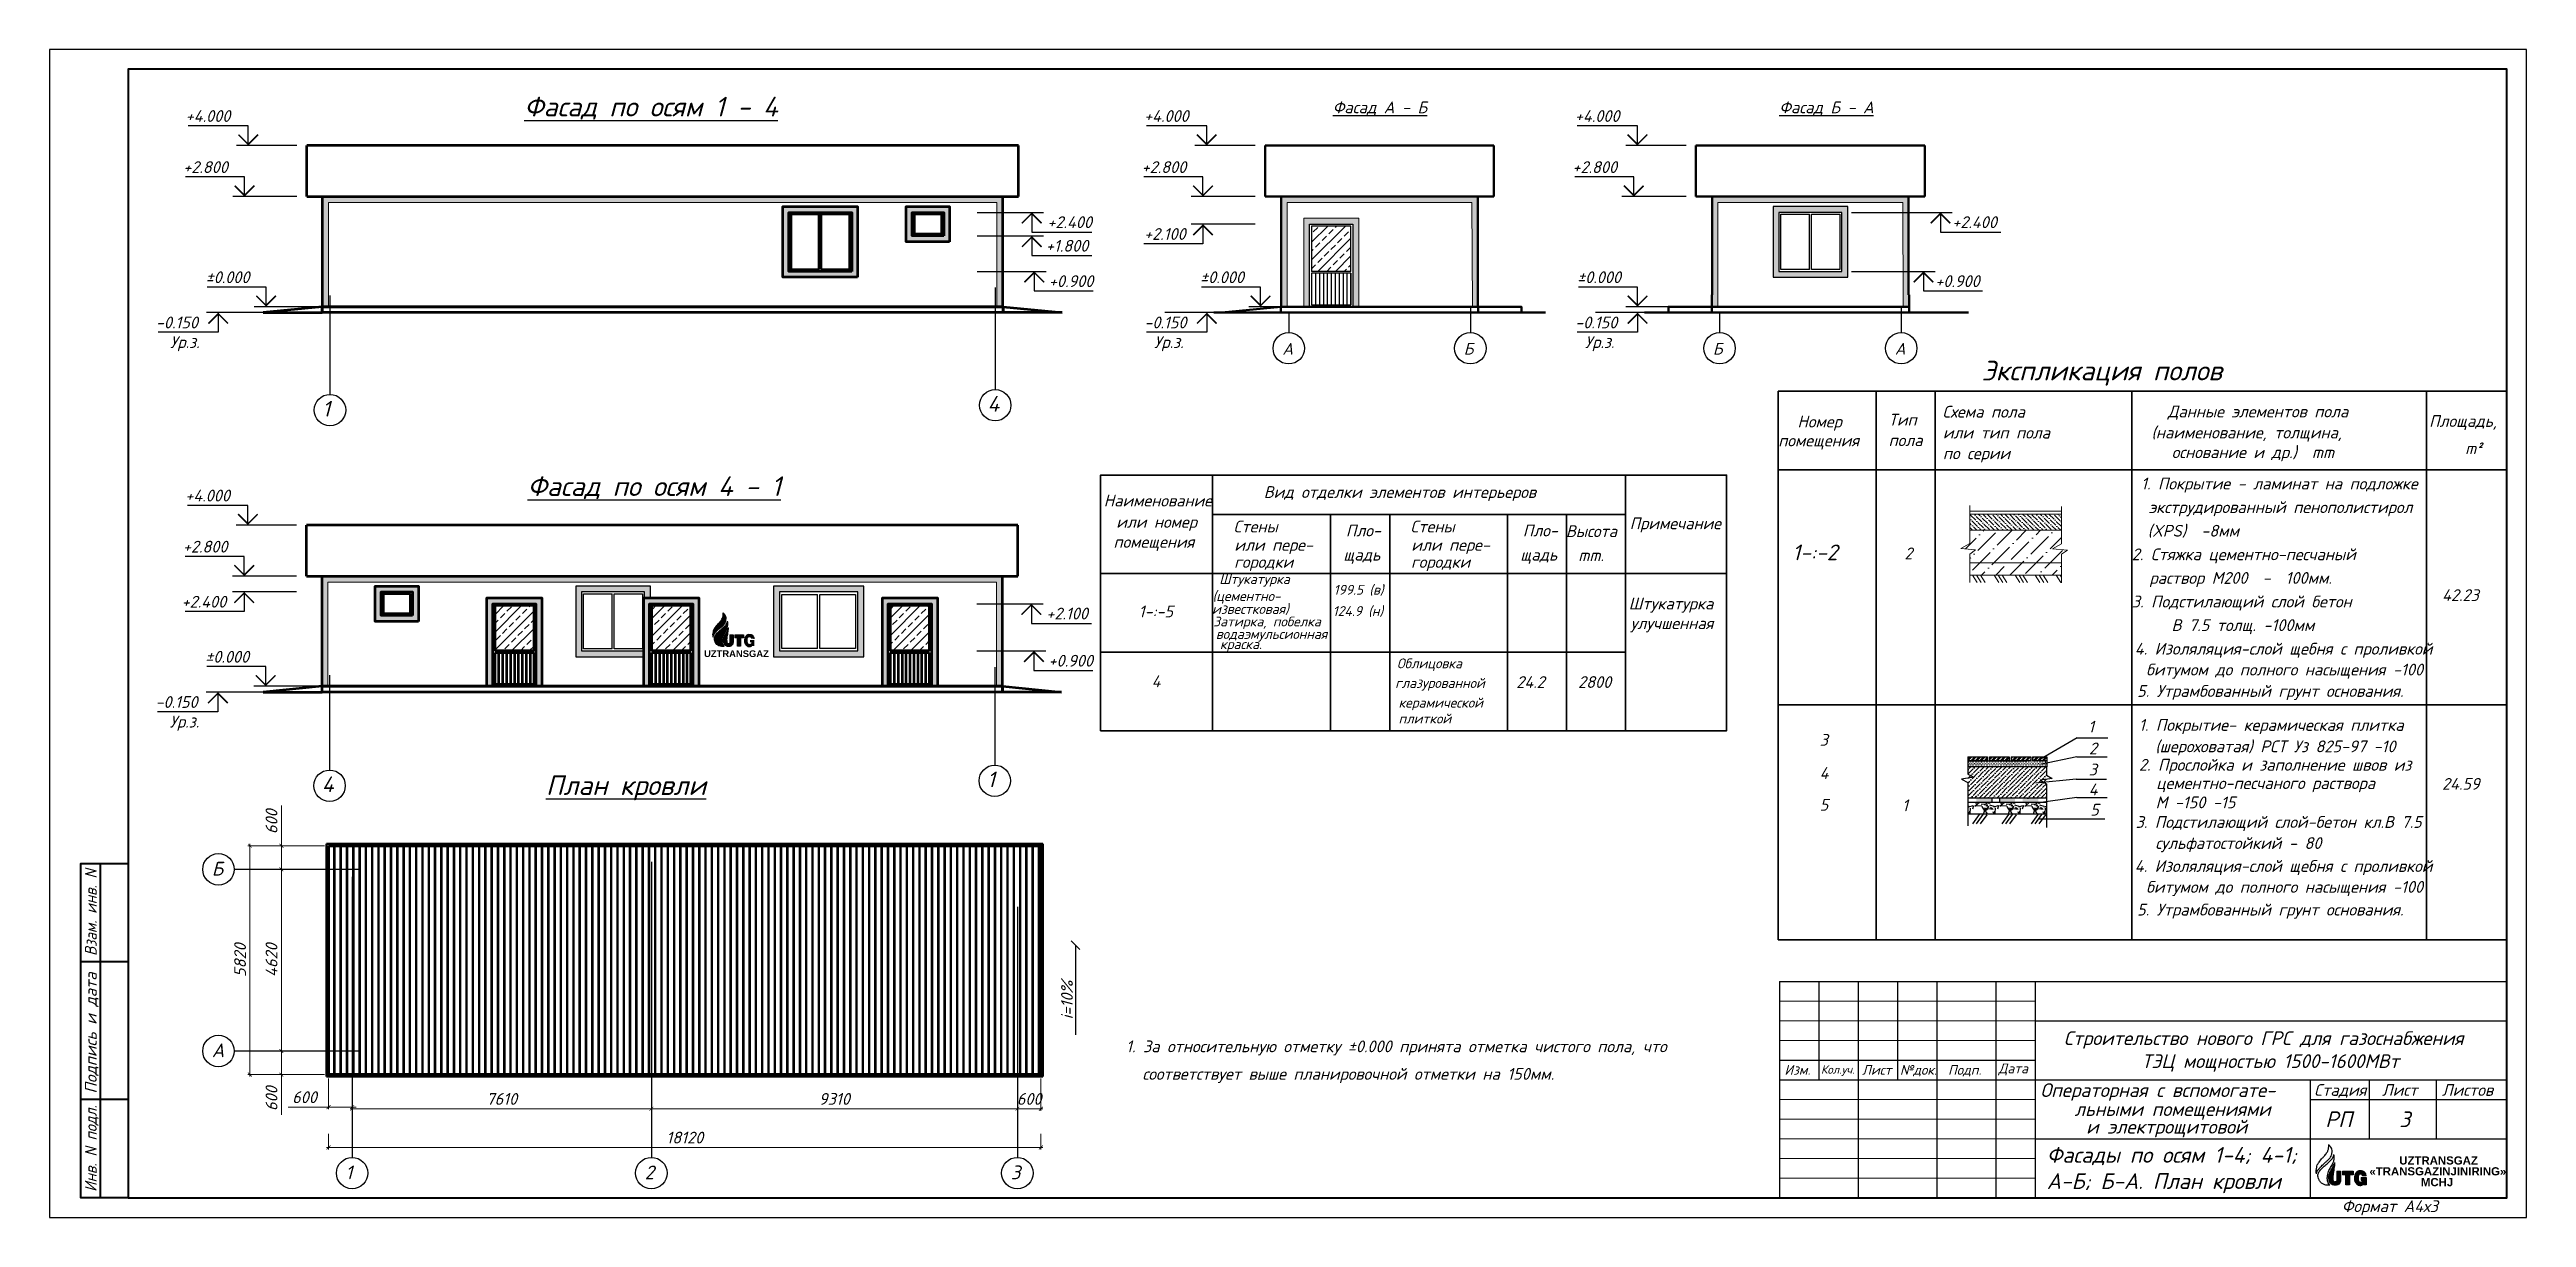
# Model space of a CAD drawing. Extents: x 108150 to 142535, y -18867 to -9422.
# Drawn here: x 134571 to 135201, y -16848 to -16551 of the extents above; entities that cross this region are included whole.
import ezdxf
from ezdxf.enums import TextEntityAlignment as Align

# ---------------------------------------------------------------- set-up
doc = ezdxf.new("R2010")
doc.units = 0
doc.header["$MEASUREMENT"] = 0
doc.header["$PDMODE"] = 32
doc.header["$PDSIZE"] = 0.6
doc.layers.add('12321', color=7, linetype='Continuous')
doc.layers.add('PDF2_Text', color=5, linetype='Continuous')
for name, color, linetype, lineweight in [('SNOVNOY', 3, 'Continuous', 70), ('Выносные', 8, 'Continuous', 15), ('осн', 3, 'Continuous', 70), ('Размер', 8, 'Continuous', 30), ('Текст', 2, 'Continuous', 15)]:
    doc.layers.add(name, color=color, linetype=linetype, lineweight=lineweight)
doc.styles.add('PDF Arial', font='arial.ttf')
doc.styles.add('ГОСТ -3', font='isocpeui.ttf', dxfattribs={"height": 3})
doc.styles.add('ГОСТ 300', font='isocpeui.ttf', dxfattribs={"height": 300})
doc.styles.add('ГОСТ-3', font='isocpeur.ttf', dxfattribs={"oblique": 15, "height": 3})
doc.styles.add('ГОСТ2.5', font='isocpeur.ttf', dxfattribs={"oblique": 15, "height": 2.5})
doc.styles.add('ГОСТ3', font='isocpeur.ttf', dxfattribs={"oblique": 15, "height": 3})
doc.dimstyles.new('100-3А', dxfattribs={"dimtxt": 3, "dimasz": 1, "dimexe": 0.5, "dimexo": 1, "dimgap": 1, "dimtad": 1, "dimdec": 0, "dimlfac": 100, "dimtxsty": 'ГОСТ -3', "dimblk": 'ARCHTICK', "dimcen": 2.5, "dimdle": 0.5, "dimclrd": 7, "dimclre": 7, "dimclrt": 7, "dimadec": 0, "dimazin": 0, "dimtfac": 1, "dimtdec": 0, "dimtmove": 0, "dimatfit": 0, "dimldrblk": 'DOT', "dimfxl": 1, "dimlwd": 15, "dimlwe": 15, "dimarcsym": 0})
doc.dimstyles.new('200', dxfattribs={"dimtxt": 3, "dimasz": 2.2, "dimexe": 3, "dimexo": 1, "dimgap": 1, "dimtad": 1, "dimdec": 0, "dimlfac": 200, "dimtxsty": 'ГОСТ3', "dimblk": 'OBLIQUE', "dimcen": 2.5, "dimdle": 3, "dimclrd": 256, "dimclre": 256, "dimclrt": 2, "dimadec": 0, "dimazin": 0, "dimtfac": 1, "dimtdec": 0, "dimtmove": 1, "dimatfit": 3, "dimldrblk": 'OBLIQUE', "dimfxl": 1, "dimlwd": -1, "dimlwe": -1, "dimarcsym": 0})

msp = doc.modelspace()

# ---------------------------------------------------------------- texts
at = {"color": 196, "lineweight": 25, "style": 'ГОСТ -3'}
for s, p in [('+4.000', (134605.9775, -16569.7356, -754.4947)), ('+2.800', (134605.3497, -16582.7356, -754.4947)), ('%%P0.000', (134611.056, -16610.7356, -754.4947)), ('-0.150', (134598.3767, -16622.2356, -754.4947)), ('+4.000', (134605.8775, -16666.2551, -754.4947)), ('+2.800', (134605.2497, -16679.2551, -754.4947)), ('+2.400', (134604.9406, -16693.2551, -754.4947)), ('%%P0.000', (134610.956, -16707.2551, -754.4947)), ('-0.150', (134598.2767, -16718.7551, -754.4947))]:
    msp.add_text(s, height=3, dxfattribs=at).set_placement(p)
at = {"color": 0, "linetype": 'Continuous', "lineweight": 25, "style": 'ГОСТ -3'}
for s, p in [('%%UФасад по осям 1 - 4', (134692.0698, -16568.348, -754.4947)), ('%%UФасад по осям 4 - 1', (134692.9054, -16664.8675, -754.4947))]:
    msp.add_text(s, height=5, dxfattribs=at).set_placement(p)
at = {"color": 7, "lineweight": 25, "style": 'ГОСТ -3'}
for s, p in [('+4.000', (134849.7434, -16569.7356, -754.4947)), ('+4.000', (134959.3168, -16569.7356, -754.4947)), ('+2.800', (134849.1155, -16582.7356, -754.4947)), ('+2.800', (134958.689, -16582.7356, -754.4947)), ('+2.400', (135055.3037, -16596.7356, -754.4947)), ('+2.100', (134849.7383, -16599.7356, -754.4947)), ('%%P0.000', (134863.9903, -16610.7356, -754.4947)), ('%%P0.000', (134959.8875, -16610.7356, -754.4947)), ('+0.900', (135050.9799, -16611.7356, -754.4947)), ('-0.150', (134849.8027, -16622.2356, -754.4947)), ('-0.150', (134959.3762, -16622.2356, -754.4947)), ('Номер', (135015.9217, -16647.432, -754.4947)), ('Тип', (135039.0997, -16646.9622, -754.4947)), ('Схема пола', (135052.8168, -16644.9378, -754.4947)), ('Данные элементов пола', (135110.099, -16644.8692, -754.4947)), ('Площадь,', (135176.5779, -16647.3003, -754.4947)), ('помещения', (135011.0339, -16652.2474, -754.4947)), ('пола', (135039.0997, -16652.1811, -754.4947)), ('или тип пола', (135052.9028, -16650.2574, -754.4947)), ('(наименование, толщина, ', (135105.9618, -16650.2225, -754.4947)), ('по серии', (135052.9028, -16655.5208, -754.4947)), ('основание и др.)  mm', (135111.1231, -16655.2351, -754.4947)), ('m²', (135185.7519, -16654.2381, -754.4947))]:
    msp.add_text(s, height=3, dxfattribs=at).set_placement(p)
at = {"color": 7}
for s, height, style, p in [('%%UФасад А - Б', 3, 'ГОСТ -3', (134897.7267, -16567.5338, -754.4947)), ('%%UФасад Б - А', 3, 'ГОСТ -3', (135011.3126, -16567.5338, -754.4947)), ('Экспликация полов', 5, 'ГОСТ -3', (135062.7731, -16635.4677, -754.4947)), ('%%UПлан кровли', 5, 'ГОСТ -3', (134697.6001, -16740.9052, -754.4947)), ('Б', 3.5, 'ГОСТ 300', (134612.6217, -16761.3823, -754.4947)), ('А', 3.5, 'ГОСТ 300', (134612.6217, -16807.5823, -754.4947)), ('1', 3.5, 'ГОСТ 300', (134646.6217, -16838.6303, -754.4947)), ('2', 3.5, 'ГОСТ 300', (134722.7217, -16838.6303, -754.4947)), ('3', 3.5, 'ГОСТ 300', (134815.8217, -16838.6303, -754.4947))]:
    msp.add_text(s, height=height, dxfattribs=dict(at, style=style)).set_placement(p)
at = {"color": 116, "lineweight": 25, "style": 'ГОСТ -3'}
for s, p in [('+2.400', (134836.4902, -16596.7356, -754.4947)), ('+1.800', (134835.5583, -16602.7356, -754.4947)), ('+0.900', (134836.8321, -16611.7356, -754.4947)), ('+2.100', (134835.4583, -16696.2551, -754.4947)), ('+0.900', (134836.7321, -16708.2551, -754.4947))]:
    msp.add_text(s, height=3, dxfattribs=at).set_placement(p, align=Align.RIGHT)
at = {"color": 7, "lineweight": 25, "style": 'ГОСТ -3'}
for p in [(134602.0279, -16624.2356, -754.4947), (134852.3104, -16624.2356, -754.4947), (134961.8838, -16624.2356, -754.4947), (134601.9279, -16720.7551, -754.4947)]:
    msp.add_text('Ур.з.', height=3, dxfattribs=at).set_placement(p, align=Align.TOP_LEFT)
at = {"color": 7, "linetype": 'Continuous', "lineweight": 25, "style": 'ГОСТ -3'}
for s, height, p in [('А', 3, (134884.9284, -16628.9165, -754.4947)), ('Б', 3, (134931.0421, -16628.9165, -752.4947)), ('Б', 3, (134994.4155, -16628.9165, -754.4947)), ('А', 3, (135040.7019, -16628.9165, -754.4947)), ('Вид отделки элементов интерьеров', 3, (134880.1781, -16665.3629, -754.4947)), ('1. Покрытие - ламинат на подложке', 3, (135103.3199, -16663.2047, -754.4947)), ('Наименование', 3, (134839.4761, -16667.5368, -754.4947)), ('экструдированный пенополистирол', 3, (135105.2596, -16669.2047, -754.4947)), ('помещения', 3, (134841.9526, -16678.028, -754.4947)), ('или номер', 3, (134842.6537, -16672.9567, -754.4947)), ('Стены ', 3, (134872.4991, -16674.1198, -754.4947)), ('Пло-', 3, (134901.0776, -16675.1362, -754.4947)), ('Стены ', 3, (134917.4991, -16674.1198, -754.4947)), ('Пло-', 3, (134946.0776, -16675.1362, -754.4947)), ('Высота', 3, (134957.0344, -16675.3145, -754.4947)), ('Примечание', 3, (134973.2478, -16673.3229, -754.4947)), ('(XPS)  -8мм', 3, (135105.0188, -16675.2047, -754.4947)), ('городки', 3, (134872.6412, -16683.1339, -754.4947)), ('или пере-', 3, (134872.7026, -16678.7949, -754.4947)), ('щадь', 3, (134900.4329, -16681.3045, -754.4947)), ('городки', 3, (134917.6412, -16683.1339, -754.4947)), ('или пере-', 3, (134917.7026, -16678.7949, -754.4947)), ('щадь', 3, (134945.4329, -16681.3045, -754.4947)), ('mm.', 3, (134960.1863, -16681.4192, -754.4947)), ('1-:-2', 4, (135014.6287, -16681.2015, -754.4947)), ('2. Стяжка цементно-песчаный ', 3, (135100.9567, -16681.2047, -754.4947)), ('раствор М200  -  100мм.', 3, (135105.4491, -16687.2047, -754.4947)), ('42.23', 3, (135179.8809, -16691.5768, -754.4947)), ('1-:-5', 3, (134848.3688, -16695.7259, -754.4947)), ('Штукатурка', 3, (134972.9994, -16693.7173, -754.4947)), ('3. Подстилающий слой бетон ', 3, (135100.9567, -16693.2047, -754.4947)), ('улучшенная', 3, (134973.4745, -16698.7173, -754.4947)), ('В 7.5 толщ. -100мм', 3, (135111.0708, -16699.2047, -754.4947)), ('4. Изоляляция-слой щебня с проливкой', 3, (135101.7213, -16705.2047, -754.4947)), ('битумом до полного насыщения -100', 3, (135104.6007, -16710.5088, -754.4947)), ('4', 3, (134851.658, -16713.4938, -754.4947)), ('24.2', 3, (134944.415, -16713.6792, -754.4947)), ('2800', 3, (134960.1262, -16713.6792, -754.4947)), ('5. Утрамбованный грунт основания.', 3, (135102.2912, -16715.9526, -754.4947)), ('3', 3, (135021.5712, -16728.3927, -754.4947)), ('1', 3, (135089.8628, -16725.0181, -754.4947)), ('1. Покрытие- керамическая плитка ', 3, (135102.7835, -16724.5922, -754.4947)), ('2', 3, (135090.0771, -16730.5674, -754.4947)), ('2. Прослойка и заполнение швов из', 3, (135102.7835, -16734.721, -754.4947)), ('(шероховатая) РСТ Уз 825-97 -10 ', 3, (135106.9309, -16730.0395, -754.4947)), ('4', 3, (135021.5712, -16736.8145, -754.4947)), ('3', 3, (135090.0007, -16735.9312, -754.4947)), ('4', 3, (135090.0007, -16740.9734, -754.4947)), ('цементно-песчаного раствора ', 3, (135107.1908, -16739.3838, -754.4947)), ('5', 3, (135021.5712, -16744.8987, -754.4947)), ('1', 3, (135042.5392, -16745.0398, -754.4947)), ('5', 3, (135090.3921, -16746.1482, -754.4947)), ('М -150 -15 ', 3, (135107.0275, -16744.2803, -754.4947)), ('3. Подстилающий слой-бетон кл.В 7.5 ', 3, (135101.9144, -16749.2695, -754.4947)), ('сульфатостойкий - 80', 3, (135106.9675, -16754.6289, -754.4947)), ('4. Изоляляция-слой щебня с проливкой', 3, (135101.7213, -16760.4674, -754.4947)), ('битумом до полного насыщения -100', 3, (135104.6007, -16765.7715, -754.4947)), ('5. Утрамбованный грунт основания.', 3, (135102.2912, -16771.5571, -754.4947))]:
    msp.add_text(s, height=height, dxfattribs=at).set_placement(p)
at = {"color": 0, "linetype": 'Continuous', "lineweight": 25, "style": 'ГОСТ3', "oblique": 15}
for s, p in [('1', (134640.7125, -16644.6744, -754.4947)), ('4', (134809.9125, -16643.4094, -754.4947)), ('4', (134640.6125, -16740.1939, -754.4947)), ('1', (134809.8125, -16738.9289, -754.4947))]:
    msp.add_text(s, height=4, dxfattribs=at).set_placement(p)
at = {"color": 7, "lineweight": 13, "style": 'ГОСТ -3'}
msp.add_text('2', height=3, dxfattribs=at).set_placement((135043.1481, -16680.9571, 48449.1401))
at = {"color": 7, "lineweight": 30, "style": 'ГОСТ -3'}
for s, p in [('Штукатурка', (134868.8565, -16687.2449, -754.4947)), ('199.5 (в)', (134897.9547, -16689.9599, -754.4947)), ('известковая)', (134867.0346, -16694.8489, -754.4947)), ('(цементно-', (134867.1719, -16691.5558, -754.4947)), ('124.9 (н)', (134897.7363, -16695.3708, -754.4947)), ('Затирка, побелка', (134867.3228, -16698.0333, -754.4947)), ('водаэмульсионная', (134868.0035, -16701.2096, -754.4947)), ('краска.', (134869.0351, -16703.7913, -754.4947)), ('Облицовка', (134914.0498, -16708.6792, -754.4947)), ('глазурованной ', (134913.6207, -16713.6792, -754.4947)), ('керамической ', (134914.4613, -16718.6792, -754.4947)), ('плиткой', (134914.4613, -16722.7207, -754.4947))]:
    msp.add_text(s, height=2.5, dxfattribs=at).set_placement(p)
at = {"color": 0, "linetype": 'Continuous', "lineweight": 25, "style": 'ГОСТ -3'}
msp.add_text('24.59', height=3, dxfattribs=at).set_placement((135184.6496, -16738.0663, -754.4947), align=Align.MIDDLE)
at = {"color": 0, "lineweight": -3, "style": 'ГОСТ3', "oblique": 15}
for s, width, p, p2 in [('Взам. инв. N', 0.946237, (134583.3475, -16781.834, -754.4947), (134583.3475, -16759.834, -754.4947)), ('Инв. N подл.', 0.964912, (134583.3475, -16841.834, -754.4947), (134583.3475, -16819.834, -754.4947))]:
    msp.add_text(s, height=3, rotation=90, dxfattribs=dict(at, width=width)).set_placement(p, p2, align=Align.FIT)
msp.add_text('Подпись и дата', height=3, rotation=90, dxfattribs=at).set_placement((134583.3475, -16816.834, -754.4947))
at = {"color": 0, "linetype": 'Continuous', "lineweight": 25, "style": 'ГОСТ-3', "oblique": 15}
msp.add_text('i=10%%%', height=3, rotation=90, dxfattribs=at).set_placement((134831.6278, -16797.9671, -754.4947))
at = {"color": 0, "lineweight": -3, "ltscale": 100, "style": 'ГОСТ -3'}
for s, p in [('1. За относительную отметку %%P0.000 принята отметка чистого пола, что', (134845.1535, -16806.3272, -754.4947)), ('соответствует выше планировочной отметки на 150мм.', (134849.3364, -16813.3272, -754.4947))]:
    msp.add_text(s, height=3, dxfattribs=at).set_placement(p)
at = {"layer": 'PDF2_Text', "lineweight": 25, "attachment_point": 7, "style": 'PDF Arial'}
for s, insert, char_height in [('{\\fArial|b1|i0|c204|p34;UZTRANSGAZ}', (134737.811, -16705.8486), 1.71479), ('{\\fArial|b1|i0|c204|p34;UZTRANSGAZ}', (135168.996, -16834.9105, -754.4947), 2.07708), ('{\\fArial|b1|i0|c204|p34;«TRANSGAZINJINIRING»}', (135161.3977, -16837.6662, -754.4947), 2.07708), ('{\\fArial|b1|i0|c204|p34;MCHJ}', (135174.4953, -16840.4219, -754.4947), 2.07708)]:
    msp.add_mtext(s, dxfattribs=dict(at, insert=insert, char_height=char_height))
at = {"layer": 'SNOVNOY', "color": 0, "insert": (135083.5816, -16800.994, -754.4947), "char_height": 3.5, "width": 108.046652, "attachment_point": 1}
msp.add_mtext('\\pi0.10079;{\\fISOCPEUR|b0|i1|c204|p34;Строительство нового ГРС для газоснабжения \\P\\pi19.88905;ТЭЦ мощностью 1500-1600МВт}', dxfattribs=at)
at = {"layer": 'осн', "color": 0, "attachment_point": 1}
for s, insert, char_height, width in [('{\\fISOCPEUR|b0|i1|c204|p34;\\H1.167x;\\W1;Изм.}', (135012.6125, -16809.5595, -754.4947), 2.1384, 8.867642), ('{\\fISOCPEUR|b0|i1|c204|p34;\\H1.167x;\\W1;Кол.уч.}', (135021.8969, -16809.6486, -754.4947), 1.828332, 10.067026), ('{\\fISOCPEUR|b0|i1|c204|p34;\\H1.167x;\\W1;Лист}', (135032.3447, -16809.5595, -754.4947), 2.1384, 8.967948), ('{\\fISOCPEUR|b0|i1|c204|p34;\\H1.167x;\\W1;№док.}', (135041.9925, -16809.5595, -754.4947), 2.1384, 10.82739), ('{\\fISOCPEUR|b0|i1|c204|p34;\\H1.167x;\\W1;Подп.}', (135054.2339, -16809.5595, -754.4947), 2.1384, 12.497236), ('{\\fISOCPEUR|b0|i1|c204|p34;\\H1.167x;\\W1;Дата}', (135067.0499, -16809.1902, -754.4947), 2.1384, 12.787965), ('{\\fISOCPEUR|b0|i1|c204|p34;\\W1;Стадия}', (135147.3593, -16814.4084, -754.4947), 3, 14.081712), ('{\\fISOCPEUR|b0|i1|c204|p34;\\W1;Лист}', (135164.5834, -16814.4084, -754.4947), 3, 14.081712), ('{\\fISOCPEUR|b0|i1|c204|p34;\\W1;Листов}', (135179.8259, -16814.4084, -754.4947), 3, 14.081712)]:
    msp.add_mtext(s, dxfattribs=dict(at, insert=insert, char_height=char_height, width=width))
at = {"layer": 'Текст', "color": 0, "attachment_point": 1, "style": 'ГОСТ2.5'}
for s, insert, char_height, width in [('Операторная с вспомогате-', (135077.7166, -16814.2008, -754.4947), 3.5, 68.50384), ('льными помещениями ', (135086.3913, -16819.0285, -754.4947), 3.5, 68.875124), ('и электрощитовой', (135089.3575, -16823.5111, -754.4947), 3.5, 68.800878), ('РП', (135150.1686, -16821.3606, -754.4947), 4, 8.161037), ('3', (135168.9878, -16821.3606, -754.4947), 4, 8.161037), ('Фасады по осям 1-4; 4-1; А-Б; Б-А. План кровли ', (135079.3362, -16830.4242, -754.4947), 4, 68.316129)]:
    msp.add_mtext(s, dxfattribs=dict(at, insert=insert, char_height=char_height, width=width))
at = {"layer": 'Текст', "color": 7, "insert": (135154.3665, -16843.9728, -754.4947), "char_height": 3, "width": 33.544274, "attachment_point": 1, "style": 'ГОСТ2.5'}
msp.add_mtext('Формат А4х3', dxfattribs=at)

# ---------------------------------------------------------------- blocks, each defined once
blk = doc.blocks.new('_ArchTick')
at = {"color": 0, "linetype": 'ByBlock', "const_width": 0.15}
blk.add_lwpolyline([(-0.5, -0.5), (0.5, 0.5)], dxfattribs=at)
blk = doc.blocks.new('*D2855')
at = {"color": 7, "lineweight": 15, "transparency": 16777216}
for p, q in [((134633.94, -16759.81), (134629.81, -16759.81)), ((134630.31, -16759.31), (134630.31, -16806.51)), ((134633.94, -16806.01), (134629.81, -16806.01))]:
    blk.add_line(p, q, dxfattribs=at)
at = {"layer": 'Defpoints', "color": 0, "lineweight": 0, "transparency": 16777216}
for p in [(134634.94, -16759.81), (134630.31, -16806.01), (134634.94, -16806.01)]:
    blk.add_point(p, dxfattribs=at)
at = {"color": 7, "lineweight": 15, "transparency": 16777216}
for p, rotation in [((134630.31, -16759.81), 90), ((134630.31, -16806.01), 270)]:
    blk.add_blockref('_ArchTick', p, dxfattribs=dict(at, rotation=rotation))
at = {"color": 7, "lineweight": 25, "transparency": 16777216, "insert": (134627.81, -16782.91), "char_height": 3, "attachment_point": 5, "rotation": 90, "style": 'ГОСТ -3'}
blk.add_mtext('4620', dxfattribs=at)
blk = doc.blocks.new('_Dot')
at = {"color": 0, "linetype": 'ByBlock', "lineweight": -2}
blk.add_line((-0.5, 0), (-1, 0), dxfattribs=at)
at = {"color": 0, "linetype": 'ByBlock', "const_width": 0.5}
blk.add_lwpolyline([(-0.25, 0, 1), (0.25, 0, 1)], format="xyb", close=True, dxfattribs=at)
blk = doc.blocks.new('*D2955')
at = {"color": 7, "lineweight": 15, "transparency": 16777216}
for p, q in [((134642.31, -16813.01), (134642.31, -16820.76)), ((134642.31, -16820.26), (134632.08, -16820.26)), ((134648.31, -16820.26), (134642.31, -16820.26)), ((134648.31, -16820.21), (134648.31, -16820.76)), ((134648.31, -16820.26), (134649.31, -16820.26))]:
    blk.add_line(p, q, dxfattribs=at)
at = {"layer": 'Defpoints', "color": 0, "lineweight": 0, "transparency": 16777216}
for p in [(134642.31, -16812.01), (134648.31, -16819.21), (134648.31, -16820.26)]:
    blk.add_point(p, dxfattribs=at)
at = {"color": 7, "lineweight": 15, "transparency": 16777216}
blk.add_blockref('_ArchTick', (134642.31, -16820.26), dxfattribs=at)
at = {"color": 7, "lineweight": 15, "transparency": 16777216, "rotation": 180}
blk.add_blockref('_ArchTick', (134648.31, -16820.26), dxfattribs=at)
at = {"color": 7, "lineweight": 25, "transparency": 16777216, "insert": (134636.2, -16817.76), "char_height": 3, "attachment_point": 5, "style": 'ГОСТ -3'}
blk.add_mtext('600', dxfattribs=at)
blk = doc.blocks.new('*D2858')
at = {"color": 7, "lineweight": 15, "transparency": 16777216}
for p, q in [((134823.51, -16813.01), (134823.51, -16821.19)), ((134817.01, -16820.69), (134824.01, -16820.69)), ((134817.51, -16820.64), (134817.51, -16821.19))]:
    blk.add_line(p, q, dxfattribs=at)
at = {"layer": 'Defpoints', "color": 0, "lineweight": 0, "transparency": 16777216}
for p in [(134823.51, -16812.01), (134817.51, -16819.64), (134823.51, -16820.69)]:
    blk.add_point(p, dxfattribs=at)
at = {"color": 7, "lineweight": 15, "transparency": 16777216, "rotation": 180}
blk.add_blockref('_ArchTick', (134817.51, -16820.69), dxfattribs=at)
at = {"color": 7, "lineweight": 15, "transparency": 16777216}
blk.add_blockref('_ArchTick', (134823.51, -16820.69), dxfattribs=at)
at = {"color": 7, "lineweight": 25, "transparency": 16777216, "insert": (134820.51, -16818.19), "char_height": 3, "attachment_point": 5, "style": 'ГОСТ -3'}
blk.add_mtext('600', dxfattribs=at)
blk = doc.blocks.new('*D2957')
at = {"color": 7, "lineweight": 15, "transparency": 16777216}
for p, q in [((134641.31, -16806.01), (134629.81, -16806.01)), ((134630.31, -16806.01), (134630.31, -16805.01)), ((134630.31, -16806.01), (134630.31, -16812.01)), ((134641.31, -16812.01), (134629.81, -16812.01)), ((134630.31, -16812.01), (134630.31, -16822.25))]:
    blk.add_line(p, q, dxfattribs=at)
at = {"layer": 'Defpoints', "color": 0, "lineweight": 0, "transparency": 16777216}
for p in [(134642.31, -16806.01), (134630.31, -16812.01), (134642.31, -16812.01)]:
    blk.add_point(p, dxfattribs=at)
at = {"color": 7, "lineweight": 15, "transparency": 16777216}
for p, rotation in [((134630.31, -16806.01), 270), ((134630.31, -16812.01), 90)]:
    blk.add_blockref('_ArchTick', p, dxfattribs=dict(at, rotation=rotation))
at = {"color": 7, "lineweight": 25, "transparency": 16777216, "insert": (134627.81, -16818.13), "char_height": 3, "attachment_point": 5, "rotation": 90, "style": 'ГОСТ -3'}
blk.add_mtext('600', dxfattribs=at)
blk = doc.blocks.new('*D2958')
at = {"color": 7, "lineweight": 15, "transparency": 16777216}
for p, q in [((134630.31, -16753.81), (134630.31, -16743.58)), ((134641.31, -16753.81), (134629.81, -16753.81)), ((134630.31, -16759.81), (134630.31, -16753.81)), ((134641.31, -16759.81), (134629.81, -16759.81)), ((134630.31, -16759.81), (134630.31, -16760.81))]:
    blk.add_line(p, q, dxfattribs=at)
at = {"layer": 'Defpoints', "color": 0, "lineweight": 0, "transparency": 16777216}
for p in [(134630.31, -16753.81), (134642.31, -16753.81), (134642.31, -16759.81)]:
    blk.add_point(p, dxfattribs=at)
at = {"color": 7, "lineweight": 15, "transparency": 16777216}
for p, rotation in [((134630.31, -16753.81), 270), ((134630.31, -16759.81), 90)]:
    blk.add_blockref('_ArchTick', p, dxfattribs=dict(at, rotation=rotation))
at = {"color": 7, "lineweight": 25, "transparency": 16777216, "insert": (134627.81, -16747.7), "char_height": 3, "attachment_point": 5, "rotation": 90, "style": 'ГОСТ -3'}
blk.add_mtext('600', dxfattribs=at)
blk = doc.blocks.new('_Oblique')
at = {"color": 0, "linetype": 'ByBlock', "lineweight": -2}
blk.add_line((-0.5, -0.5), (0.5, 0.5), dxfattribs=at)

# ---------------------------------------------------------------- dimensions: what is measured, and where the dimension line sits
at = {"color": 116, "lineweight": 25}
for base, p1, p2, picture, middle in [((134630.3146, -16753.8135, -754.4947), (134642.3146, -16759.8135, -754.4947), (134642.3146, -16753.8135, -754.4947), '*D2958', (134627.8146, -16747.6964, -754.4947)), ((134630.3146, -16806.0135, -754.4947), (134634.9397, -16759.8135, -754.4947), (134634.9397, -16806.0135, -754.4947), '*D2855', (134627.8146, -16782.9135, -754.4947)), ((134630.3146, -16812.0135, -754.4947), (134642.3146, -16806.0135, -754.4947), (134642.3146, -16812.0135, -754.4947), '*D2957', (134627.8146, -16818.1305, -754.4947))]:
    dim = msp.add_linear_dim(base=base, p1=p1, p2=p2, angle=90, dimstyle='100-3А', dxfattribs=at)
    dim.commit()
    dim.dimension.update_dxf_attribs({"geometry": picture, "text_midpoint": middle})
msp.add_linear_dim(base=(134622.3146, -16753.8135, -754.4947), p1=(134642.3146, -16812.0135, -754.4947), p2=(134642.3146, -16753.8135, -754.4947), angle=90, dimstyle='100-3А', dxfattribs=at).render()
dim = msp.add_linear_dim(base=(134648.3146, -16820.2637, -754.4947), p1=(134642.3146, -16812.0135, -754.4947), p2=(134648.3146, -16819.2101, -754.4947), dimstyle='100-3А', dxfattribs=at)
dim.commit()
dim.dimension.update_dxf_attribs({"geometry": '*D2955', "text_midpoint": (134636.1975, -16820.2637, -754.4947), "dimtype": 160})
dim = msp.add_linear_dim(base=(134823.5146, -16820.692, -754.4947), p1=(134817.5146, -16819.6383, -754.4947), p2=(134823.5146, -16812.0135, -754.4947), dimstyle='100-3А', override={"dimtmove": 1}, dxfattribs=at)
dim.commit()
dim.dimension.update_dxf_attribs({"geometry": '*D2858', "text_midpoint": (134820.5146, -16820.692, -754.4947), "dimtype": 160})
for base, p1, p2 in [((134724.4146, -16820.692, -754.4947), (134648.3146, -16819.2101, -754.4947), (134724.4146, -16819.6383, -754.4947)), ((134817.5146, -16820.692, -754.4947), (134724.4146, -16819.6383, -754.4947), (134817.5146, -16819.6383, -754.4947))]:
    msp.add_linear_dim(base=base, p1=p1, p2=p2, dimstyle='100-3А', override={"dimtmove": 1}, dxfattribs=at).render()
msp.add_linear_dim(base=(134823.5146, -16830.5233, -754.4947), p1=(134642.3146, -16826.0637, -754.4947), p2=(134823.5146, -16826.0637, -754.4947), dimstyle='100-3А', dxfattribs=at).render()

# ---------------------------------------------------------------- hatches: boundary and pattern name
at = {"lineweight": 30}
h = msp.add_hatch(dxfattribs=at)
h.set_pattern_fill('ANSI33', scale=0.5, style=0)
h.set_pattern_definition([(45, (142929.541, -7943.514), (-2.245064, 2.245064), []), (45, (142931.786, -7943.514), (-2.245064, 2.245064), [1.5875, -0.79375])])
h.paths.add_polyline_path([(134892.3419, -16607.7356), (134902.3369, -16607.7356), (134902.3369, -16596.2356), (134892.3419, -16596.2356)])
at = {"lineweight": 13}
h = msp.add_hatch(dxfattribs=at)
h.set_pattern_fill('ANSI36', scale=0.25, angle=90, style=0)
h.set_pattern_definition([(135, (132799.0811, -19110.0225), (-1.54348152, 0.4209495), [1.984375, -0.396875, 0, -0.396875])])
h.paths.add_polyline_path([(135083.0601, -16669.4594), (135059.7754, -16669.4594), (135059.7754, -16673.5893), (135083.0601, -16673.5893)])
h = msp.add_hatch(dxfattribs=at)
h.set_pattern_fill('ANSI36', scale=0.8, style=0)
h.set_pattern_definition([(45, (130960.5023, -19882.0147), (1.3470384, 4.9391409), [6.35, -1.27, 0, -1.27])])
h.paths.add_polyline_path([(135083.0601, -16673.5893), (135059.7754, -16673.5893), (135059.7754, -16676.973), (135057.4822, -16678.207), (135061.1866, -16678.5596), (135059.7754, -16679.6174), (135059.7754, -16684.9694), (135083.0601, -16684.9694), (135083.0601, -16679.6764), (135084.6477, -16678.6187), (135080.7669, -16678.2661), (135083.0601, -16677.032)])
at = {"lineweight": 30}
h = msp.add_hatch(dxfattribs=at)
h.set_pattern_fill('ANSI33', color=116, scale=0.5, style=0)
h.set_pattern_definition([(45, (142226.055, -8040.0336), (-2.245064, 2.245064), []), (45, (142228.3, -8040.0336), (-2.245064, 2.245064), [1.5875, -0.79375])])
h.paths.add_polyline_path([(134684.5761, -16704.2551), (134694.571, -16704.2551), (134694.571, -16692.7551), (134684.5761, -16692.7551)])
h = msp.add_hatch(dxfattribs=at)
h.set_pattern_fill('ANSI33', color=116, scale=0.5, style=0)
h.set_pattern_definition([(45, (142186.155, -8040.0336), (-2.245064, 2.245064), []), (45, (142188.4, -8040.0336), (-2.245064, 2.245064), [1.5875, -0.79375])])
h.paths.add_polyline_path([(134724.4761, -16704.2551), (134734.471, -16704.2551), (134734.471, -16692.7551), (134724.4761, -16692.7551)])
h = msp.add_hatch(dxfattribs=at)
h.set_pattern_fill('ANSI33', color=116, scale=0.5, style=0)
h.set_pattern_definition([(45, (142125.455, -8040.0336), (-2.245064, 2.245064), []), (45, (142127.7, -8040.0336), (-2.245064, 2.245064), [1.5875, -0.79375])])
h.paths.add_polyline_path([(134785.1761, -16704.2551), (134795.171, -16704.2551), (134795.171, -16692.7551), (134785.1761, -16692.7551)])
at = {"linetype": 'Continuous', "lineweight": 25}
h = msp.add_hatch(dxfattribs=at)
h.set_pattern_fill('STEEL', scale=0.25, style=0)
h.set_pattern_definition([(45, (133217.4053, -17600.8593), (-0.561266, 0.561266), []), (45, (133217.4053, -17600.4624), (-0.561266, 0.561266), [])])
h.paths.add_polyline_path([(135064.2807, -16732.2093), (135064.2807, -16731.2093), (135059.2807, -16731.2093), (135059.2807, -16732.2093)])
h = msp.add_hatch(dxfattribs=at)
h.set_pattern_fill('DOTS', scale=0.25, style=0)
h.set_pattern_definition([(0, (133024.7898, -17514.3022), (0.1984375, 0.396875), [0, -0.396875])])
h.paths.add_polyline_path([(135079.3217, -16732.2093), (135074.3217, -16732.2093), (135071.2807, -16732.2093), (135071.0671, -16732.2093), (135066.2807, -16732.2093), (135064.2807, -16732.2093), (135059.2807, -16732.2093), (135059.2807, -16733.7093), (135079.3217, -16733.7093)])
h = msp.add_hatch(dxfattribs=at)
h.set_pattern_fill('STEEL', scale=0.25, style=0)
h.set_pattern_definition([(45, (133215.8809, -17600.8593), (-0.561266, 0.561266), []), (45, (133215.8809, -17600.4624), (-0.561266, 0.561266), [])])
h.paths.add_polyline_path([(135069.5428, -16732.2093), (135069.7564, -16732.2093), (135069.7564, -16731.2093), (135064.7564, -16731.2093), (135064.7564, -16732.2093), (135066.7288, -16732.2093)])
h = msp.add_hatch(dxfattribs=at)
h.set_pattern_fill('STEEL', scale=0.25, style=0)
h.set_pattern_definition([(45, (133214.3792, -17600.8593), (-0.561266, 0.561266), []), (45, (133214.3792, -17600.4624), (-0.561266, 0.561266), [])])
h.paths.add_polyline_path([(135070.2546, -16731.2093), (135070.2546, -16732.2093), (135075.2546, -16732.2093), (135075.2546, -16731.2093)])
h = msp.add_hatch(dxfattribs=at)
h.set_pattern_fill('ANSI36', scale=0.25, style=0)
h.set_pattern_definition([(45, (133217.4053, -17600.8593), (0.4209495, 1.54348152), [1.984375, -0.396875, 0, -0.396875])])
h.paths.add_polyline_path([(135059.2807, -16733.7093), (135059.2807, -16741.7093), (135079.2807, -16741.7093), (135079.2807, -16733.7093)])
h = msp.add_hatch(dxfattribs=at)
h.set_pattern_fill('GRAVEL', scale=0.25, style=0)
h.set_pattern_definition([(228.0128, (129971.60685, -16647.4135), (-50.800043165, -57.150070224), [0.8543025, -84.57625]), (184.9697, (129971.03535, -16648.0485), (76.200123265, 6.349955188), [1.4660125, -145.135]), (132.5104, (129969.57485, -16648.1755), (63.499953796, -69.85006823), [1.033705, -102.33675]), (267.2737, (129967.09835, -16649.763), (6.349972427, 126.999959133), [1.3350125, -132.166]), (292.8337, (129967.03485, -16651.0965), (-31.750090139, 76.200043325), [1.309085, -129.5995]), (357.2737, (129967.54285, -16652.303), (-126.999959133, 6.349972427), [1.3350125, -132.166]), (37.6942, (129968.87635, -16652.36651), (-82.550052153, -63.499943392), [1.765485, -174.78275]), (72.2553, (129970.27335, -16651.28701), (44.450088914, 139.700040515), [1.6668, -165.01325]), (121.4296, (129970.78135, -16649.6995), (-50.800013088, 82.5499029), [1.3395325, -132.61375]), (175.2364, (129970.08285, -16648.5565), (69.84994513, -6.349940407), [1.5292825, -74.93475]), (222.3974, (129968.55885, -16648.42951), (-76.200002293, -69.8499091266), [1.977695, -195.792]), (138.8141, (129973.38485, -16649.8265), (-44.449971686, 38.09994139), [0.6750125, -66.8265]), (171.4692, (129972.87685, -16649.382), (82.549873989, -12.700032), [1.284205, -127.1365]), (225, (129971.607, -16649.1915), (-9e-16, -6.3499957), [0.8980225, -8.082225]), (203.1986, (129971.16235, -16648.4295), (31.75010706, 12.70005569), [0.4836025, -47.8765]), (291.8014, (129970.7179, -16648.62), (-6.35000445, 19.05001227), [0.683915, -33.512]), (30.9638, (129970.9719, -16649.255), (19.04997989, 12.7000099), [1.1108, -35.91575]), (161.5651, (129971.9244, -16648.6835), (12.7000058, -6.34999056), [0.8032175, -19.27725]), (16.3895, (129967.03485, -16648.62), (63.500035035, 19.049960375), [1.12522, -111.397]), (70.3462, (129968.11435, -16648.3025), (-25.39992922, -69.84990122), [0.9439975, -93.4555]), (293.1986, (129971.92435, -16647.4135), (-12.70005569, 31.75010706), [0.9672, -47.393]), (343.6105, (129972.30535, -16648.3025), (-63.500035035, 19.049960375), [1.12522, -111.397]), (339.444, (129967.03485, -16652.557), (-31.75003941, 12.69998459), [1.0850875, -53.16925]), (294.7751, (129968.05085, -16652.938), (-31.74992601, 69.849967565), [0.90918, -90.009]), (66.8014, (129971.98785, -16653.7635), (12.70005569, 31.75010706), [0.9672, -47.393]), (17.354, (129972.36885, -16652.8745), (-82.550004455, -25.39996169), [1.0644575, -105.381]), (69.444, (129968.87635, -16653.7635), (-12.69998459, -31.75003941), [0.542545, -53.712]), (101.3099, (129971.6069, -16653.7635), (-6.34996866, 25.39991865), [0.3237875, -32.055]), (165.9638, (129971.5434, -16653.446), (19.0500134, -6.349989), [1.309085, -24.872625]), (186.009, (129970.27335, -16653.1285), (63.49990636, 6.349985171), [1.2131675, -120.1035]), (303.6901, (129970.9719, -16649.8265), (-6.3500022, 12.69998775), [0.91581, -21.97945]), (353.1572, (129971.47985, -16650.58851), (107.950044642, -12.700056879), [1.5988925, -158.29]), (60.9454, (129973.06735, -16650.779), (-25.399940915, -44.44989403), [0.65377, -64.7235]), (90, (129973.385, -16650.2075), (-6.35, 6.35), [0.381, -5.969]), (120.2564, (129970.14635, -16652.938), (25.399946167, -44.44997758), [0.8821675, -87.33475]), (48.0128, (129969.70185, -16652.176), (50.800043165, 57.150070224), [1.7086075, -83.722]), (0, (129970.845, -16650.906), (6.35, 6.35), [1.651, -4.699]), (325.3048, (129972.49585, -16650.906), (-63.499889977, 44.450004226), [1.004025, -99.39825]), (254.0546, (129973.32135, -16651.4775), (-6.3500162, -25.40006051), [0.9245725, -45.30425]), (207.646, (129973.06735, -16652.3665), (-120.649957623, -63.500039937), [1.5053625, -149.03125]), (175.4261, (129971.73385, -16653.06501), (-82.550019012, 6.349969278), [1.5925725, -157.6645]), (175.4261, (129971.73385, -16653.06501), (-82.550019012, 6.349969278), [1.5925725, -157.6645])])
h.paths.add_polyline_path([(135059.2529, -16742.807), (135059.2529, -16745.807), (135079.2529, -16745.807), (135079.2529, -16742.807)])
h = msp.add_hatch(color=7, dxfattribs=at)
h.paths.add_polyline_path([(135065.3651, -16741.7093), (135061.4296, -16741.7093), (135061.4296, -16742.807), (135065.3651, -16742.807)])
h.paths.add_polyline_path([(135071.2683, -16741.7093), (135067.3328, -16741.7093), (135067.3328, -16742.807), (135071.2683, -16742.807)])
h.paths.add_polyline_path([(135077.1714, -16741.7093), (135073.236, -16741.7093), (135073.236, -16742.807), (135077.1714, -16742.807)])
at = {"layer": '12321', "lineweight": 25, "ltscale": 2}
h = msp.add_hatch(color=150, dxfattribs=at)
h.dxf.hatch_style = 1
edge = h.paths.add_edge_path()
edge.add_spline(control_points=[(134740.1483, -16700.7312), (134740.1822, -16700.5525), (134740.247, -16700.2119), (134740.5841, -16699.7395), (134741.0525, -16699.2052), (134741.6052, -16698.6851), (134742.1615, -16698.1859), (134742.6567, -16697.7764), (134743.0862, -16697.3219), (134743.2844, -16696.847), (134743.4399, -16696.3695), (134743.4625, -16695.8642), (134743.2774, -16695.3669), (134743.0796, -16694.9928), (134742.8429, -16694.7859), (134742.7409, -16694.6614), (134742.7044, -16694.6168)], knot_values=[0, 0, 0, 0, 0.65262368, 1.24415385, 2.07205185, 3.24322824, 3.99568422, 4.78694288, 5.58412811, 6.23189658, 6.63475004, 7.41227919, 8.00347945, 8.55049052, 8.92540985, 9.13504268, 9.13504268, 9.13504268, 9.13504268], degree=3, periodic=0)
edge.add_spline(control_points=[(134742.7044, -16694.6168), (134742.7088, -16694.6673), (134742.7216, -16694.8118), (134742.7149, -16695.0828), (134742.6771, -16695.3898), (134742.5752, -16695.7884), (134742.4059, -16696.1578), (134742.1404, -16696.5437), (134741.8178, -16696.939), (134741.3093, -16697.5065), (134740.7875, -16698.1645), (134740.2913, -16698.8028), (134740.1896, -16699.4632), (134740.0548, -16700.0774), (134740.1185, -16700.5233), (134740.1483, -16700.7312)], knot_values=[0, 0, 0, 0, 0.18418989, 0.52701642, 0.98252192, 1.30517237, 2.01955057, 2.44300816, 3.0053773, 3.87300675, 5.20552501, 6.08634623, 6.73187857, 7.59829413, 8.3548451, 8.3548451, 8.3548451, 8.3548451], degree=3, periodic=0)
at = {"layer": '12321', "lineweight": 25, "ltscale": 2, "true_color": 0x41c20a}
h = msp.add_hatch(color=82, dxfattribs=at)
h.dxf.hatch_style = 1
edge = h.paths.add_edge_path()
edge.add_spline(control_points=[(134742.9453, -16703.1346), (134742.7942, -16702.9213), (134742.5389, -16702.5609), (134742.3856, -16701.8616), (134742.4265, -16701.1997), (134742.5685, -16700.5564), (134742.7881, -16699.8935), (134743.162, -16699.3498), (134743.467, -16698.7457), (134743.7015, -16698.3178), (134743.8123, -16697.8853), (134743.8496, -16697.5356), (134743.8762, -16697.205), (134743.8604, -16696.9216), (134743.8052, -16696.7609), (134743.7794, -16696.6858)], knot_values=[0, 0, 0, 0, 0.93906504, 1.58641256, 2.55609072, 3.32548638, 3.97929394, 5.07858464, 5.70029287, 6.44274251, 6.83971772, 7.31315143, 7.71891525, 8.04633, 8.33374548, 8.33374548, 8.33374548, 8.33374548], degree=3, periodic=0)
edge.add_spline(control_points=[(134743.7794, -16696.6858), (134743.7636, -16696.7682), (134743.7303, -16696.9425), (134743.6094, -16697.3041), (134743.3492, -16697.6649), (134742.9367, -16698.1576), (134742.2889, -16698.6343), (134741.629, -16699.2972), (134740.9547, -16699.8849), (134740.5746, -16700.4512), (134740.4197, -16700.9882), (134740.4478, -16701.4686), (134740.58, -16701.8467), (134740.79, -16702.2367), (134741.0821, -16702.6158), (134741.6135, -16702.9711), (134742.2492, -16703.1849), (134742.7076, -16703.1518), (134742.9453, -16703.1346)], knot_values=[0, 0, 0, 0, 0.30483347, 0.644486, 1.37610387, 1.89989162, 2.9776504, 4.27522078, 5.29921557, 6.22162942, 6.70405443, 7.3059298, 7.93679857, 8.14336124, 8.91603044, 9.64390534, 10.44042725, 11.29890269, 11.29890269, 11.29890269, 11.29890269], degree=3, periodic=0)
at = {"layer": '12321', "lineweight": 25, "ltscale": 2}
h = msp.add_hatch(color=170, dxfattribs=at)
h.dxf.hatch_style = 1
edge = h.paths.add_edge_path()
edge.add_line((134745.2012, -16700.1851), (134744.4126, -16700.1851))
edge.add_line((134744.4126, -16700.1851), (134744.4126, -16702.0139))
edge.add_spline(control_points=[(134744.4126, -16702.0139), (134744.402, -16702.1054), (134744.3853, -16702.2488), (134744.2485, -16702.4239), (134744.073, -16702.4581), (134743.8948, -16702.4699), (134743.7661, -16702.3608), (134743.6896, -16702.2057), (134743.6577, -16702.0202), (134743.6613, -16701.71), (134743.647, -16701.3251), (134743.6801, -16700.8995), (134743.7301, -16700.4814), (134743.8341, -16700.0847), (134743.8912, -16699.5858), (134744.0267, -16699.0406), (134744.0188, -16698.6112), (134744.0146, -16698.3826)], knot_values=[0, 0, 0, 0, 0.32175029, 0.50372886, 0.7413174, 0.93122956, 1.11213119, 1.29654799, 1.53988838, 1.77020295, 2.39711599, 2.90378622, 3.28253457, 3.88886889, 4.35336348, 5.06194669, 5.86905617, 5.86905617, 5.86905617, 5.86905617], degree=3, periodic=0)
edge.add_spline(control_points=[(134744.0146, -16698.3826), (134744.0066, -16698.4001), (134743.9216, -16698.5848), (134743.7188, -16699.0041), (134743.3846, -16699.6119), (134743.0528, -16700.2507), (134742.7662, -16700.8851), (134742.7557, -16701.3289), (134742.7503, -16701.5562)], knot_values=[0, 0, 0, 0, 0.06833028, 0.72117683, 1.65163806, 2.52459263, 3.28438922, 4.0823675, 4.0823675, 4.0823675, 4.0823675], degree=3, periodic=0)
edge.add_spline(control_points=[(134742.7503, -16701.5562), (134742.7534, -16701.6177), (134742.7652, -16701.8525), (134742.8116, -16702.2584), (134743.0313, -16702.7565), (134743.517, -16703.0722), (134744.0734, -16703.1836), (134744.621, -16703.0804), (134745.026, -16702.7567), (134745.1765, -16702.3521), (134745.1946, -16702.0998), (134745.2012, -16702.0066)], knot_values=[0, 0, 0, 0, 0.2184505, 0.83381126, 1.44661398, 2.07318585, 2.80467327, 3.4162574, 3.99187545, 4.55748986, 4.88904194, 4.88904194, 4.88904194, 4.88904194], degree=3, periodic=0)
edge.add_line((134745.2012, -16702.0066), (134745.2012, -16700.1851))
h = msp.add_hatch(color=170, dxfattribs=at)
h.dxf.hatch_style = 1
h.paths.add_polyline_path([(134747.1076, -16700.9479), (134747.8441, -16700.9479), (134747.8441, -16700.1851), (134745.6124, -16700.1851), (134745.6124, -16700.9479), (134746.305, -16700.9479), (134746.305, -16703.0589), (134747.1076, -16703.0589)])
h = msp.add_hatch(color=170, dxfattribs=at)
h.dxf.hatch_style = 1
edge = h.paths.add_edge_path()
edge.add_spline(control_points=[(134750.5577, -16701.1862), (134750.5544, -16701.1153), (134750.5475, -16700.9677), (134750.4819, -16700.7445), (134750.3654, -16700.5377), (134750.2249, -16700.4026), (134750.0891, -16700.3065), (134749.9687, -16700.2276), (134749.8017, -16700.1813), (134749.6176, -16700.1318), (134749.3628, -16700.1332), (134749.0428, -16700.1191), (134748.6653, -16700.2546), (134748.3821, -16700.5839), (134748.201, -16700.9619), (134748.107, -16701.4569), (134748.0912, -16701.9133), (134748.1949, -16702.3258), (134748.3663, -16702.6043), (134748.5681, -16702.9185), (134748.8751, -16703.0779), (134749.1403, -16703.1528), (134749.3353, -16703.176), (134749.5314, -16703.1623), (134749.7095, -16703.0924), (134749.8567, -16702.996), (134749.9573, -16702.9304), (134749.9984, -16702.9036)], knot_values=[0, 0, 0, 0, 0.25111067, 0.5227896, 0.81665353, 1.0828984, 1.20521301, 1.40771753, 1.58789185, 1.81639069, 2.08087123, 2.48608788, 2.94981708, 3.44112246, 3.985778, 4.42046793, 5.22027539, 5.58514014, 5.90745935, 6.37746939, 6.88525477, 7.08490717, 7.35582828, 7.57743803, 7.77434882, 8.02634128, 8.20040993, 8.20040993, 8.20040993, 8.20040993], degree=3, periodic=0)
edge.add_line((134749.9984, -16702.9036), (134749.9984, -16703.0531))
edge.add_line((134749.9984, -16703.0531), (134750.5967, -16703.0531))
edge.add_line((134750.5967, -16703.0531), (134750.5967, -16701.5287))
edge.add_line((134750.5967, -16701.5287), (134749.5195, -16701.5287))
edge.add_line((134749.5195, -16701.5287), (134749.5195, -16702.081))
edge.add_line((134749.5195, -16702.081), (134749.8536, -16702.081))
edge.add_spline(control_points=[(134749.8536, -16702.081), (134749.8571, -16702.1342), (134749.8642, -16702.2403), (134749.7766, -16702.3757), (134749.6293, -16702.4702), (134749.4497, -16702.4642), (134749.2408, -16702.4696), (134749.0421, -16702.3427), (134748.9402, -16702.1025), (134748.8995, -16701.8322), (134748.9108, -16701.5377), (134748.9106, -16701.2787), (134748.9469, -16701.058), (134749.051, -16700.8909), (134749.2443, -16700.787), (134749.4665, -16700.7825), (134749.668, -16700.8725), (134749.8035, -16701.0179), (134749.8062, -16701.1397), (134749.8072, -16701.1862)], knot_values=[0, 0, 0, 0, 0.18476977, 0.36821541, 0.54027769, 0.78268383, 0.98616211, 1.27703997, 1.54700192, 1.88874392, 2.2406241, 2.58982635, 2.80813824, 3.0254609, 3.2613069, 3.55693344, 3.77661183, 4.03780399, 4.19947695, 4.19947695, 4.19947695, 4.19947695], degree=3, periodic=0)
edge.add_line((134749.8072, -16701.1862), (134750.5577, -16701.1862))
h = msp.add_hatch(color=170, dxfattribs=at)
h.dxf.hatch_style = 1
edge = h.paths.add_edge_path()
edge.add_line((135154.0677, -16836.5667), (135153.1125, -16836.5667))
edge.add_line((135153.1125, -16836.5667), (135153.1125, -16838.7818))
edge.add_spline(control_points=[(135153.1125, -16838.7818), (135153.0996, -16838.8928), (135153.0794, -16839.0664), (135152.9137, -16839.2786), (135152.7011, -16839.3199), (135152.4852, -16839.3342), (135152.3294, -16839.2021), (135152.2367, -16839.0142), (135152.1981, -16838.7895), (135152.2024, -16838.4137), (135152.1851, -16837.9475), (135152.2252, -16837.432), (135152.2858, -16836.9256), (135152.4118, -16836.4451), (135152.4809, -16835.8408), (135152.6451, -16835.1804), (135152.6355, -16834.6603), (135152.6304, -16834.3834)], knot_values=[0, 0, 0, 0, 0.32175029, 0.50372886, 0.7413174, 0.93122956, 1.11213119, 1.29654799, 1.53988838, 1.77020295, 2.39711599, 2.90378622, 3.28253457, 3.88886889, 4.35336348, 5.06194669, 5.86905617, 5.86905617, 5.86905617, 5.86905617], degree=3, periodic=0)
edge.add_spline(control_points=[(135152.6304, -16834.3834), (135152.6207, -16834.4046), (135152.5177, -16834.6284), (135152.2721, -16835.1363), (135151.8672, -16835.8724), (135151.4653, -16836.6462), (135151.1182, -16837.4146), (135151.1055, -16837.9521), (135151.099, -16838.2275)], knot_values=[0, 0, 0, 0, 0.06833028, 0.72117683, 1.65163806, 2.52459263, 3.28438922, 4.0823675, 4.0823675, 4.0823675, 4.0823675], degree=3, periodic=0)
edge.add_spline(control_points=[(135151.099, -16838.2275), (135151.1027, -16838.302), (135151.117, -16838.5864), (135151.1732, -16839.0781), (135151.4393, -16839.6813), (135152.0277, -16840.0638), (135152.7016, -16840.1987), (135153.3649, -16840.0737), (135153.8554, -16839.6816), (135154.0378, -16839.1915), (135154.0596, -16838.886), (135154.0677, -16838.7731)], knot_values=[0, 0, 0, 0, 0.2184505, 0.83381126, 1.44661398, 2.07318585, 2.80467327, 3.4162574, 3.99187545, 4.55748986, 4.88904194, 4.88904194, 4.88904194, 4.88904194], degree=3, periodic=0)
edge.add_line((135154.0677, -16838.7731), (135154.0677, -16836.5667))
h = msp.add_hatch(color=170, dxfattribs=at)
h.dxf.hatch_style = 1
h.paths.add_polyline_path([(135156.3768, -16837.4906), (135157.269, -16837.4906), (135157.269, -16836.5667), (135154.5657, -16836.5667), (135154.5657, -16837.4906), (135155.4047, -16837.4906), (135155.4047, -16840.0477), (135156.3768, -16840.0477)])
h = msp.add_hatch(color=170, dxfattribs=at)
h.dxf.hatch_style = 1
edge = h.paths.add_edge_path()
edge.add_spline(control_points=[(135160.5558, -16837.7794), (135160.5518, -16837.6935), (135160.5436, -16837.5146), (135160.464, -16837.2443), (135160.3229, -16836.9938), (135160.1528, -16836.8301), (135159.9883, -16836.7138), (135159.8424, -16836.6181), (135159.6401, -16836.5621), (135159.4171, -16836.5021), (135159.1085, -16836.5039), (135158.7209, -16836.4868), (135158.2637, -16836.6508), (135157.9206, -16837.0498), (135157.7012, -16837.5077), (135157.5873, -16838.1072), (135157.5683, -16838.66), (135157.6939, -16839.1596), (135157.9015, -16839.497), (135158.1459, -16839.8775), (135158.5178, -16840.0707), (135158.8389, -16840.1614), (135159.0751, -16840.1896), (135159.3127, -16840.1729), (135159.5284, -16840.0883), (135159.7067, -16839.9715), (135159.8286, -16839.892), (135159.8783, -16839.8595)], knot_values=[0, 0, 0, 0, 0.25111067, 0.5227896, 0.81665353, 1.0828984, 1.20521301, 1.40771753, 1.58789185, 1.81639069, 2.08087123, 2.48608788, 2.94981708, 3.44112246, 3.985778, 4.42046793, 5.22027539, 5.58514014, 5.90745935, 6.37746939, 6.88525477, 7.08490717, 7.35582828, 7.57743803, 7.77434882, 8.02634128, 8.20040993, 8.20040993, 8.20040993, 8.20040993], degree=3, periodic=0)
edge.add_line((135159.8783, -16839.8595), (135159.8783, -16840.0407))
edge.add_line((135159.8783, -16840.0407), (135160.6031, -16840.0407))
edge.add_line((135160.6031, -16840.0407), (135160.6031, -16838.1942))
edge.add_line((135160.6031, -16838.1942), (135159.2983, -16838.1942))
edge.add_line((135159.2983, -16838.1942), (135159.2983, -16838.8632))
edge.add_line((135159.2983, -16838.8632), (135159.7029, -16838.8632))
edge.add_spline(control_points=[(135159.7029, -16838.8632), (135159.7073, -16838.9276), (135159.7159, -16839.0561), (135159.6097, -16839.2201), (135159.4314, -16839.3347), (135159.2137, -16839.3274), (135158.9608, -16839.3339), (135158.7201, -16839.1801), (135158.5966, -16838.8892), (135158.5474, -16838.5619), (135158.561, -16838.2051), (135158.5608, -16837.8913), (135158.6048, -16837.624), (135158.7308, -16837.4216), (135158.9649, -16837.2958), (135159.2341, -16837.2903), (135159.4782, -16837.3993), (135159.6423, -16837.5755), (135159.6456, -16837.723), (135159.6468, -16837.7794)], knot_values=[0, 0, 0, 0, 0.18476977, 0.36821541, 0.54027769, 0.78268383, 0.98616211, 1.27703997, 1.54700192, 1.88874392, 2.2406241, 2.58982635, 2.80813824, 3.0254609, 3.2613069, 3.55693344, 3.77661183, 4.03780399, 4.19947695, 4.19947695, 4.19947695, 4.19947695], degree=3, periodic=0)
edge.add_line((135159.6468, -16837.7794), (135160.5558, -16837.7794))
at = {"layer": 'Размер', "linetype": 'Continuous', "lineweight": 0}
h = msp.add_hatch(color=5, dxfattribs=at)
h.dxf.hatch_style = 1
h.paths.add_polyline_path([(134813.771, -16588.7356), (134640.771, -16588.7356), (134640.771, -16616.7356), (134642.271, -16616.7356), (134642.271, -16590.2356), (134812.271, -16590.2356), (134812.271, -16616.7356), (134813.771, -16616.7356)])
h = msp.add_hatch(color=5, dxfattribs=at)
h.dxf.hatch_style = 1
h.paths.add_polyline_path([(134776.871, -16591.2356), (134757.871, -16591.2356), (134757.871, -16609.2356), (134776.871, -16609.2356)])
h.paths.add_polyline_path([(134775.371, -16607.7356), (134759.371, -16607.7356), (134759.371, -16592.7356), (134775.371, -16592.7356)], flags=16)
h.paths.add_polyline_path([(134774.871, -16607.2356), (134767.621, -16607.2356), (134767.621, -16593.2356), (134774.871, -16593.2356)], flags=0)
h.paths.add_polyline_path([(134767.121, -16607.2356), (134759.871, -16607.2356), (134759.871, -16593.2356), (134767.121, -16593.2356)], flags=0)
h = msp.add_hatch(color=5, dxfattribs=at)
h.dxf.hatch_style = 1
h.paths.add_polyline_path([(134800.271, -16591.2356), (134789.271, -16591.2356), (134789.271, -16600.2356), (134800.271, -16600.2356)])
h.paths.add_polyline_path([(134790.771, -16592.7356), (134798.771, -16592.7356), (134798.771, -16598.7356), (134790.771, -16598.7356)], flags=16)
h.paths.add_polyline_path([(134791.271, -16593.2356), (134798.271, -16593.2356), (134798.271, -16598.2356), (134791.271, -16598.2356)], flags=0)
h = msp.add_hatch(color=5, dxfattribs=at)
h.dxf.hatch_style = 1
h.paths.add_polyline_path([(134934.6369, -16588.7356), (134884.6369, -16588.7356), (134884.6369, -16616.7356), (134886.1369, -16616.7356), (134886.1369, -16590.2356), (134933.1422, -16590.2356), (134933.2369, -16616.7356), (134934.6369, -16616.7356)])
h = msp.add_hatch(color=5, dxfattribs=at)
h.dxf.hatch_style = 1
h.paths.add_polyline_path([(135044.2103, -16588.7356), (134994.2103, -16588.7356), (134994.2103, -16616.7356), (134995.7103, -16616.7356), (134995.7103, -16590.2356), (135042.7156, -16590.2356), (135042.8103, -16616.7356), (135044.2103, -16616.7356)])
h = msp.add_hatch(color=5, dxfattribs=at)
h.dxf.hatch_style = 1
h.paths.add_polyline_path([(135028.7103, -16591.2356), (135009.7103, -16591.2356), (135009.7103, -16609.2356), (135028.7103, -16609.2356)])
h.paths.add_polyline_path([(135027.2103, -16592.7356), (135027.2103, -16607.7356), (135011.2103, -16607.7356), (135011.2103, -16592.7356)], flags=16)
h.paths.add_polyline_path([(135011.7103, -16593.2356), (135018.9603, -16593.2356), (135018.9603, -16607.2356), (135011.7103, -16607.2356)], flags=0)
h.paths.add_polyline_path([(135019.4603, -16593.2356), (135026.7103, -16593.2356), (135026.7103, -16607.2356), (135019.4603, -16607.2356)], flags=0)
h = msp.add_hatch(color=5, dxfattribs=at)
h.dxf.hatch_style = 1
h.paths.add_polyline_path([(134904.3369, -16594.2356), (134890.3369, -16594.2356), (134890.3369, -16616.7356), (134891.8369, -16616.7356), (134891.8369, -16595.7356), (134902.8369, -16595.7356), (134902.8369, -16616.7356), (134904.3369, -16616.7356)])
h = msp.add_hatch(color=5, dxfattribs=at)
h.dxf.hatch_style = 1
h.paths.add_polyline_path([(134813.671, -16685.2551), (134640.671, -16685.2551), (134640.671, -16713.2551), (134642.171, -16713.2551), (134642.171, -16686.7551), (134812.171, -16686.7551), (134812.171, -16713.2551), (134813.671, -16713.2551)])
h = msp.add_hatch(color=5, dxfattribs=at)
h.dxf.hatch_style = 1
h.paths.add_polyline_path([(134665.168, -16687.7551), (134654.168, -16687.7551), (134654.168, -16696.7551), (134665.168, -16696.7551)])
h.paths.add_polyline_path([(134663.668, -16695.2551), (134655.668, -16695.2551), (134655.668, -16689.2551), (134663.668, -16689.2551)], flags=16)
h.paths.add_polyline_path([(134663.168, -16694.7551), (134656.168, -16694.7551), (134656.168, -16689.7551), (134663.168, -16689.7551)], flags=0)
h = msp.add_hatch(color=5, dxfattribs=at)
h.dxf.hatch_style = 1
h.paths.add_polyline_path([(134724.171, -16687.7551), (134705.171, -16687.7551), (134705.171, -16705.7551), (134722.471, -16705.7551), (134722.471, -16704.2551), (134706.671, -16704.2551), (134706.671, -16689.2551), (134722.671, -16689.2551), (134722.671, -16690.7551), (134724.171, -16690.7551)])
h = msp.add_hatch(color=5, dxfattribs=at)
h.dxf.hatch_style = 1
h.paths.add_polyline_path([(134778.4696, -16687.7551), (134755.4696, -16687.7551), (134755.4696, -16705.7551), (134778.4696, -16705.7551)])
h.paths.add_polyline_path([(134776.9696, -16689.2551), (134776.9696, -16704.2551), (134756.9696, -16704.2551), (134756.9696, -16689.2551)], flags=16)
h.paths.add_polyline_path([(134766.6571, -16689.8801), (134766.6571, -16703.6301), (134757.5946, -16703.6301), (134757.5946, -16689.8801)], flags=0)
h.paths.add_polyline_path([(134767.2821, -16689.8801), (134776.3446, -16689.8801), (134776.3446, -16703.6301), (134767.2821, -16703.6301)], flags=0)
h = msp.add_hatch(color=5, dxfattribs=at)
h.dxf.hatch_style = 1
h.paths.add_polyline_path([(134696.571, -16690.7551), (134682.571, -16690.7551), (134682.571, -16713.2551), (134684.071, -16713.2551), (134684.071, -16692.2551), (134695.071, -16692.2551), (134695.071, -16713.2551), (134696.571, -16713.2551)])
h = msp.add_hatch(color=5, dxfattribs=at)
h.dxf.hatch_style = 1
h.paths.add_polyline_path([(134736.471, -16690.7551), (134722.471, -16690.7551), (134722.471, -16713.2551), (134723.971, -16713.2551), (134723.971, -16692.2551), (134734.971, -16692.2551), (134734.971, -16713.2551), (134736.471, -16713.2551)])
h = msp.add_hatch(color=5, dxfattribs=at)
h.dxf.hatch_style = 1
h.paths.add_polyline_path([(134784.671, -16692.2551), (134795.671, -16692.2551), (134795.671, -16713.2551), (134797.171, -16713.2551), (134797.171, -16690.7551), (134783.171, -16690.7551), (134783.171, -16713.2551), (134784.671, -16713.2551)])

# ---------------------------------------------------------------- linework, layer by layer
at = {"color": 196, "lineweight": 25}
for p, q in [((134634.271, -16575.7356, -754.4947), (134618.8957, -16575.7356, -754.4947)), ((134634.271, -16588.7356, -754.4947), (134617.9588, -16588.7356, -754.4947)), ((134631.671, -16618.2356, -754.4947), (134611.2562, -16618.2356, -754.4947)), ((134640.671, -16616.7356, -754.4947), (134623.4242, -16616.7356, -754.4947)), ((134634.171, -16672.2551, -754.4947), (134618.7957, -16672.2551, -754.4947)), ((134634.171, -16685.2551, -754.4947), (134617.8588, -16685.2551, -754.4947)), ((134634.171, -16689.2551, -754.4947), (134617.8588, -16689.2551, -754.4947)), ((134640.571, -16713.2551, -754.4947), (134623.3242, -16713.2551, -754.4947)), ((134631.571, -16714.7551, -754.4947), (134611.1562, -16714.7551, -754.4947))]:
    msp.add_line(p, q, dxfattribs=at)
at = {"color": 116, "lineweight": 53}
for p, q in [((134817.771, -16575.7356, -754.4947), (134636.771, -16575.7356, -754.4947)), ((134636.771, -16588.7356, -754.4947), (134636.771, -16575.7356, -754.4947)), ((134817.771, -16588.7356, -754.4947), (134817.771, -16575.7356, -754.4947)), ((134636.771, -16588.7356, -754.4947), (134817.771, -16588.7356, -754.4947)), ((134636.771, -16588.7356, -754.4947), (134640.771, -16588.7356, -754.4947)), ((134640.771, -16616.7356, -754.4947), (134640.771, -16588.7356, -754.4947)), ((134767.121, -16607.2356, -754.4947), (134767.121, -16593.2356, -754.4947)), ((134767.621, -16607.2356, -754.4947), (134767.621, -16593.2356, -754.4947)), ((134813.771, -16588.7356, -754.4947), (134813.771, -16616.7356, -754.4947)), ((134813.771, -16588.7356, -754.4947), (134817.771, -16588.7356, -754.4947)), ((134640.671, -16616.7356, -754.4947), (134813.871, -16616.7356, -754.4947)), ((134640.671, -16616.7356, -754.4947), (134640.671, -16618.2356, -754.4947)), ((134813.871, -16618.2356, -754.4947), (134640.671, -16618.2356, -754.4947)), ((134813.871, -16616.7356, -754.4947), (134640.771, -16616.7356, -754.4947)), ((134813.871, -16616.7356, -754.4947), (134813.871, -16618.2356, -754.4947)), ((134817.671, -16672.2551, -754.4947), (134636.671, -16672.2551, -754.4947)), ((134636.671, -16685.2551, -754.4947), (134636.671, -16672.2551, -754.4947)), ((134817.671, -16685.2551, -754.4947), (134817.671, -16672.2551, -754.4947)), ((134636.671, -16685.2551, -754.4947), (134817.671, -16685.2551, -754.4947)), ((134636.671, -16685.2551, -754.4947), (134640.671, -16685.2551, -754.4947)), ((134640.671, -16713.2551, -754.4947), (134640.671, -16685.2551, -754.4947)), ((134813.671, -16685.2551, -754.4947), (134813.671, -16713.2551, -754.4947)), ((134813.671, -16685.2551, -754.4947), (134817.671, -16685.2551, -754.4947)), ((134694.571, -16704.2551, -754.4947), (134684.5761, -16704.2551, -754.4947)), ((134694.571, -16704.7551, -754.4947), (134684.5761, -16704.7551, -754.4947)), ((134685.571, -16704.7551, -754.4947), (134685.571, -16712.7551, -754.4947)), ((134686.571, -16704.7551, -754.4947), (134686.571, -16712.7551, -754.4947)), ((134687.571, -16704.7551, -754.4947), (134687.571, -16712.7551, -754.4947)), ((134688.571, -16704.7551, -754.4947), (134688.571, -16712.7551, -754.4947)), ((134689.571, -16704.7551, -754.4947), (134689.571, -16712.7551, -754.4947)), ((134690.571, -16704.7551, -754.4947), (134690.571, -16712.7551, -754.4947)), ((134691.571, -16704.7551, -754.4947), (134691.571, -16712.7551, -754.4947)), ((134692.571, -16704.7551, -754.4947), (134692.571, -16712.7551, -754.4947)), ((134693.571, -16704.7551, -754.4947), (134693.571, -16712.7551, -754.4947)), ((134694.571, -16704.7551, -754.4947), (134694.571, -16712.7551, -754.4947)), ((134734.471, -16704.2551, -754.4947), (134724.4761, -16704.2551, -754.4947)), ((134734.471, -16704.7551, -754.4947), (134724.4761, -16704.7551, -754.4947)), ((134725.471, -16704.7551, -754.4947), (134725.471, -16712.7551, -754.4947)), ((134726.471, -16704.7551, -754.4947), (134726.471, -16712.7551, -754.4947)), ((134727.471, -16704.7551, -754.4947), (134727.471, -16712.7551, -754.4947)), ((134728.471, -16704.7551, -754.4947), (134728.471, -16712.7551, -754.4947)), ((134729.471, -16704.7551, -754.4947), (134729.471, -16712.7551, -754.4947)), ((134730.471, -16704.7551, -754.4947), (134730.471, -16712.7551, -754.4947)), ((134731.471, -16704.7551, -754.4947), (134731.471, -16712.7551, -754.4947)), ((134732.471, -16704.7551, -754.4947), (134732.471, -16712.7551, -754.4947)), ((134733.471, -16704.7551, -754.4947), (134733.471, -16712.7551, -754.4947)), ((134734.471, -16704.7551, -754.4947), (134734.471, -16712.7551, -754.4947)), ((134795.171, -16704.2551, -754.4947), (134785.1761, -16704.2551, -754.4947)), ((134795.171, -16704.7551, -754.4947), (134785.1761, -16704.7551, -754.4947)), ((134786.171, -16704.7551, -754.4947), (134786.171, -16712.7551, -754.4947)), ((134787.171, -16704.7551, -754.4947), (134787.171, -16712.7551, -754.4947)), ((134788.171, -16704.7551, -754.4947), (134788.171, -16712.7551, -754.4947)), ((134789.171, -16704.7551, -754.4947), (134789.171, -16712.7551, -754.4947)), ((134790.171, -16704.7551, -754.4947), (134790.171, -16712.7551, -754.4947)), ((134791.171, -16704.7551, -754.4947), (134791.171, -16712.7551, -754.4947)), ((134792.171, -16704.7551, -754.4947), (134792.171, -16712.7551, -754.4947)), ((134793.171, -16704.7551, -754.4947), (134793.171, -16712.7551, -754.4947)), ((134794.171, -16704.7551, -754.4947), (134794.171, -16712.7551, -754.4947)), ((134795.171, -16704.7551, -754.4947), (134795.171, -16712.7551, -754.4947)), ((134640.571, -16713.2551, -754.4947), (134813.771, -16713.2551, -754.4947)), ((134640.571, -16713.2551, -754.4947), (134640.571, -16714.7551, -754.4947)), ((134813.771, -16713.2551, -754.4947), (134640.671, -16713.2551, -754.4947)), ((134813.771, -16713.2551, -754.4947), (134813.771, -16714.7551, -754.4947)), ((134813.8547, -16714.7551, -754.4947), (134640.6547, -16714.7551, -754.4947))]:
    msp.add_line(p, q, dxfattribs=at)
at = {"color": 7, "lineweight": 25}
for p, q in [((134878.0369, -16575.7356, -754.4947), (134862.6616, -16575.7356, -754.4947)), ((134987.6103, -16575.7356, -754.4947), (134972.235, -16575.7356, -754.4947)), ((134878.0369, -16588.7356, -754.4947), (134861.7246, -16588.7356, -754.4947)), ((134987.6103, -16588.7356, -754.4947), (134971.298, -16588.7356, -754.4947)), ((135029.7103, -16592.7356, -754.4947), (135055.3037, -16592.7356, -754.4947)), ((134878.0369, -16595.7356, -754.4947), (134861.7246, -16595.7356, -754.4947)), ((135029.7103, -16607.7356, -754.4947), (135050.9799, -16607.7356, -754.4947)), ((134875.4369, -16618.2356, -754.4947), (134855.0221, -16618.2356, -754.4947)), ((134875.4369, -16618.2356, -754.4947), (134855.0221, -16618.2356, -754.4947)), ((134892.6708, -16616.7356, -754.4947), (134876.3585, -16616.7356, -754.4947)), ((134985.0103, -16618.2356, -754.4947), (134964.5955, -16618.2356, -754.4947)), ((134988.568, -16616.7356, -754.4947), (134972.2557, -16616.7356, -754.4947)), ((135011.0339, -16638.2047, -754.4947), (135196.3475, -16638.2047, -754.4947)), ((135011.0465, -16638.2047, -754.4947), (135196.3475, -16638.2047, -754.4947)), ((135196.2969, -16638.148, -754.4947), (135196.2969, -16777.7107, -754.4947)), ((134643.6146, -16753.8135, -754.4947), (134643.6146, -16812.0135, -754.4947)), ((134643.9146, -16753.8135, -754.4947), (134643.9146, -16812.0135, -754.4947)), ((134645.2146, -16753.8135, -754.4947), (134645.2146, -16812.0135, -754.4947)), ((134645.5146, -16753.8135, -754.4947), (134645.5146, -16812.0135, -754.4947)), ((134646.8146, -16753.8135, -754.4947), (134646.8146, -16812.0135, -754.4947)), ((134647.1146, -16753.8135, -754.4947), (134647.1146, -16812.0135, -754.4947)), ((134648.4146, -16753.8135, -754.4947), (134648.4146, -16812.0135, -754.4947)), ((134648.7146, -16753.8135, -754.4947), (134648.7146, -16812.0135, -754.4947)), ((134650.0146, -16753.8135, -754.4947), (134650.0146, -16812.0135, -754.4947)), ((134650.3146, -16753.8135, -754.4947), (134650.3146, -16812.0135, -754.4947)), ((134651.6146, -16753.8135, -754.4947), (134651.6146, -16812.0135, -754.4947)), ((134651.9146, -16753.8135, -754.4947), (134651.9146, -16812.0135, -754.4947)), ((134653.2146, -16753.8135, -754.4947), (134653.2146, -16812.0135, -754.4947)), ((134653.5146, -16753.8135, -754.4947), (134653.5146, -16812.0135, -754.4947)), ((134654.8146, -16753.8135, -754.4947), (134654.8146, -16812.0135, -754.4947)), ((134655.1146, -16753.8135, -754.4947), (134655.1146, -16812.0135, -754.4947)), ((134656.4146, -16753.8135, -754.4947), (134656.4146, -16812.0135, -754.4947)), ((134656.7146, -16753.8135, -754.4947), (134656.7146, -16812.0135, -754.4947)), ((134658.0146, -16753.8135, -754.4947), (134658.0146, -16812.0135, -754.4947)), ((134658.3146, -16753.8135, -754.4947), (134658.3146, -16812.0135, -754.4947)), ((134659.6146, -16753.8135, -754.4947), (134659.6146, -16812.0135, -754.4947)), ((134659.9146, -16753.8135, -754.4947), (134659.9146, -16812.0135, -754.4947)), ((134661.2146, -16753.8135, -754.4947), (134661.2146, -16812.0135, -754.4947)), ((134661.5146, -16753.8135, -754.4947), (134661.5146, -16812.0135, -754.4947)), ((134662.8146, -16753.8135, -754.4947), (134662.8146, -16812.0135, -754.4947)), ((134663.1146, -16753.8135, -754.4947), (134663.1146, -16812.0135, -754.4947)), ((134664.4146, -16753.8135, -754.4947), (134664.4146, -16812.0135, -754.4947)), ((134664.7146, -16753.8135, -754.4947), (134664.7146, -16812.0135, -754.4947)), ((134666.0146, -16753.8135, -754.4947), (134666.0146, -16812.0135, -754.4947)), ((134666.3146, -16753.8135, -754.4947), (134666.3146, -16812.0135, -754.4947)), ((134667.6146, -16753.8135, -754.4947), (134667.6146, -16812.0135, -754.4947)), ((134667.9146, -16753.8135, -754.4947), (134667.9146, -16812.0135, -754.4947)), ((134669.2146, -16753.8135, -754.4947), (134669.2146, -16812.0135, -754.4947)), ((134669.5146, -16753.8135, -754.4947), (134669.5146, -16812.0135, -754.4947)), ((134670.8146, -16753.8135, -754.4947), (134670.8146, -16812.0135, -754.4947)), ((134671.1146, -16753.8135, -754.4947), (134671.1146, -16812.0135, -754.4947)), ((134672.4146, -16753.8135, -754.4947), (134672.4146, -16812.0135, -754.4947)), ((134672.7146, -16753.8135, -754.4947), (134672.7146, -16812.0135, -754.4947)), ((134674.0146, -16753.8135, -754.4947), (134674.0146, -16812.0135, -754.4947)), ((134674.3146, -16753.8135, -754.4947), (134674.3146, -16812.0135, -754.4947)), ((134675.6146, -16753.8135, -754.4947), (134675.6146, -16812.0135, -754.4947)), ((134675.9146, -16753.8135, -754.4947), (134675.9146, -16812.0135, -754.4947)), ((134677.2146, -16753.8135, -754.4947), (134677.2146, -16812.0135, -754.4947)), ((134677.5146, -16753.8135, -754.4947), (134677.5146, -16812.0135, -754.4947)), ((134678.8146, -16753.8135, -754.4947), (134678.8146, -16812.0135, -754.4947)), ((134679.1146, -16753.8135, -754.4947), (134679.1146, -16812.0135, -754.4947)), ((134680.4146, -16753.8135, -754.4947), (134680.4146, -16812.0135, -754.4947)), ((134680.7146, -16753.8135, -754.4947), (134680.7146, -16812.0135, -754.4947)), ((134682.0146, -16753.8135, -754.4947), (134682.0146, -16812.0135, -754.4947)), ((134682.3146, -16753.8135, -754.4947), (134682.3146, -16812.0135, -754.4947)), ((134683.6146, -16753.8135, -754.4947), (134683.6146, -16812.0135, -754.4947)), ((134683.9146, -16753.8135, -754.4947), (134683.9146, -16812.0135, -754.4947)), ((134685.2146, -16753.8135, -754.4947), (134685.2146, -16812.0135, -754.4947)), ((134685.5146, -16753.8135, -754.4947), (134685.5146, -16812.0135, -754.4947)), ((134686.8146, -16753.8135, -754.4947), (134686.8146, -16812.0135, -754.4947)), ((134687.1146, -16753.8135, -754.4947), (134687.1146, -16812.0135, -754.4947)), ((134688.4146, -16753.8135, -754.4947), (134688.4146, -16812.0135, -754.4947)), ((134688.7146, -16753.8135, -754.4947), (134688.7146, -16812.0135, -754.4947)), ((134690.0146, -16753.8135, -754.4947), (134690.0146, -16812.0135, -754.4947)), ((134690.3146, -16753.8135, -754.4947), (134690.3146, -16812.0135, -754.4947)), ((134691.6146, -16753.8135, -754.4947), (134691.6146, -16812.0135, -754.4947)), ((134691.9146, -16753.8135, -754.4947), (134691.9146, -16812.0135, -754.4947)), ((134693.2146, -16753.8135, -754.4947), (134693.2146, -16812.0135, -754.4947)), ((134693.5146, -16753.8135, -754.4947), (134693.5146, -16812.0135, -754.4947)), ((134694.8146, -16753.8135, -754.4947), (134694.8146, -16812.0135, -754.4947)), ((134695.1146, -16753.8135, -754.4947), (134695.1146, -16812.0135, -754.4947)), ((134696.4146, -16753.8135, -754.4947), (134696.4146, -16812.0135, -754.4947)), ((134696.7146, -16753.8135, -754.4947), (134696.7146, -16812.0135, -754.4947)), ((134698.0146, -16753.8135, -754.4947), (134698.0146, -16812.0135, -754.4947)), ((134698.3146, -16753.8135, -754.4947), (134698.3146, -16812.0135, -754.4947)), ((134699.6146, -16753.8135, -754.4947), (134699.6146, -16812.0135, -754.4947)), ((134699.9146, -16753.8135, -754.4947), (134699.9146, -16812.0135, -754.4947)), ((134701.2146, -16753.8135, -754.4947), (134701.2146, -16812.0135, -754.4947)), ((134701.5146, -16753.8135, -754.4947), (134701.5146, -16812.0135, -754.4947)), ((134702.8146, -16753.8135, -754.4947), (134702.8146, -16812.0135, -754.4947)), ((134703.1146, -16753.8135, -754.4947), (134703.1146, -16812.0135, -754.4947)), ((134704.4146, -16753.8135, -754.4947), (134704.4146, -16812.0135, -754.4947)), ((134704.7146, -16753.8135, -754.4947), (134704.7146, -16812.0135, -754.4947)), ((134706.0146, -16753.8135, -754.4947), (134706.0146, -16812.0135, -754.4947)), ((134706.3146, -16753.8135, -754.4947), (134706.3146, -16812.0135, -754.4947)), ((134707.6146, -16753.8135, -754.4947), (134707.6146, -16812.0135, -754.4947)), ((134707.9146, -16753.8135, -754.4947), (134707.9146, -16812.0135, -754.4947)), ((134709.2146, -16753.8135, -754.4947), (134709.2146, -16812.0135, -754.4947)), ((134709.5146, -16753.8135, -754.4947), (134709.5146, -16812.0135, -754.4947)), ((134710.8146, -16753.8135, -754.4947), (134710.8146, -16812.0135, -754.4947)), ((134711.1146, -16753.8135, -754.4947), (134711.1146, -16812.0135, -754.4947)), ((134712.4146, -16753.8135, -754.4947), (134712.4146, -16812.0135, -754.4947)), ((134712.7146, -16753.8135, -754.4947), (134712.7146, -16812.0135, -754.4947)), ((134714.0146, -16753.8135, -754.4947), (134714.0146, -16812.0135, -754.4947)), ((134714.3146, -16753.8135, -754.4947), (134714.3146, -16812.0135, -754.4947)), ((134715.6146, -16753.8135, -754.4947), (134715.6146, -16812.0135, -754.4947)), ((134715.9146, -16753.8135, -754.4947), (134715.9146, -16812.0135, -754.4947)), ((134717.2146, -16753.8135, -754.4947), (134717.2146, -16812.0135, -754.4947)), ((134717.5146, -16753.8135, -754.4947), (134717.5146, -16812.0135, -754.4947)), ((134718.8146, -16753.8135, -754.4947), (134718.8146, -16812.0135, -754.4947)), ((134719.1146, -16753.8135, -754.4947), (134719.1146, -16812.0135, -754.4947)), ((134720.4146, -16753.8135, -754.4947), (134720.4146, -16812.0135, -754.4947)), ((134720.7146, -16753.8135, -754.4947), (134720.7146, -16812.0135, -754.4947)), ((134722.0146, -16753.8135, -754.4947), (134722.0146, -16812.0135, -754.4947)), ((134722.3146, -16753.8135, -754.4947), (134722.3146, -16812.0135, -754.4947)), ((134723.6146, -16753.8135, -754.4947), (134723.6146, -16812.0135, -754.4947)), ((134723.9146, -16753.8135, -754.4947), (134723.9146, -16812.0135, -754.4947)), ((134725.2146, -16753.8135, -754.4947), (134725.2146, -16812.0135, -754.4947)), ((134725.5146, -16753.8135, -754.4947), (134725.5146, -16812.0135, -754.4947)), ((134726.8146, -16753.8135, -754.4947), (134726.8146, -16812.0135, -754.4947)), ((134727.1146, -16753.8135, -754.4947), (134727.1146, -16812.0135, -754.4947)), ((134728.4146, -16753.8135, -754.4947), (134728.4146, -16812.0135, -754.4947)), ((134728.7146, -16753.8135, -754.4947), (134728.7146, -16812.0135, -754.4947)), ((134730.0146, -16753.8135, -754.4947), (134730.0146, -16812.0135, -754.4947)), ((134730.3146, -16753.8135, -754.4947), (134730.3146, -16812.0135, -754.4947)), ((134731.6146, -16753.8135, -754.4947), (134731.6146, -16812.0135, -754.4947)), ((134731.9146, -16753.8135, -754.4947), (134731.9146, -16812.0135, -754.4947)), ((134733.2146, -16753.8135, -754.4947), (134733.2146, -16812.0135, -754.4947)), ((134733.5146, -16753.8135, -754.4947), (134733.5146, -16812.0135, -754.4947)), ((134734.8146, -16753.8135, -754.4947), (134734.8146, -16812.0135, -754.4947)), ((134735.1146, -16753.8135, -754.4947), (134735.1146, -16812.0135, -754.4947)), ((134736.4146, -16753.8135, -754.4947), (134736.4146, -16812.0135, -754.4947)), ((134736.7146, -16753.8135, -754.4947), (134736.7146, -16812.0135, -754.4947)), ((134738.0146, -16753.8135, -754.4947), (134738.0146, -16812.0135, -754.4947)), ((134738.3146, -16753.8135, -754.4947), (134738.3146, -16812.0135, -754.4947)), ((134739.6146, -16753.8135, -754.4947), (134739.6146, -16812.0135, -754.4947)), ((134739.9146, -16753.8135, -754.4947), (134739.9146, -16812.0135, -754.4947)), ((134741.2146, -16753.8135, -754.4947), (134741.2146, -16812.0135, -754.4947)), ((134741.5146, -16753.8135, -754.4947), (134741.5146, -16812.0135, -754.4947)), ((134742.8146, -16753.8135, -754.4947), (134742.8146, -16812.0135, -754.4947)), ((134743.1146, -16753.8135, -754.4947), (134743.1146, -16812.0135, -754.4947)), ((134744.4146, -16753.8135, -754.4947), (134744.4146, -16812.0135, -754.4947)), ((134744.7146, -16753.8135, -754.4947), (134744.7146, -16812.0135, -754.4947)), ((134746.0146, -16753.8135, -754.4947), (134746.0146, -16812.0135, -754.4947)), ((134746.3146, -16753.8135, -754.4947), (134746.3146, -16812.0135, -754.4947)), ((134747.6146, -16753.8135, -754.4947), (134747.6146, -16812.0135, -754.4947)), ((134747.9146, -16753.8135, -754.4947), (134747.9146, -16812.0135, -754.4947)), ((134749.2146, -16753.8135, -754.4947), (134749.2146, -16812.0135, -754.4947)), ((134749.5146, -16753.8135, -754.4947), (134749.5146, -16812.0135, -754.4947)), ((134750.8146, -16753.8135, -754.4947), (134750.8146, -16812.0135, -754.4947)), ((134751.1146, -16753.8135, -754.4947), (134751.1146, -16812.0135, -754.4947)), ((134752.4146, -16753.8135, -754.4947), (134752.4146, -16812.0135, -754.4947)), ((134752.7146, -16753.8135, -754.4947), (134752.7146, -16812.0135, -754.4947)), ((134754.0146, -16753.8135, -754.4947), (134754.0146, -16812.0135, -754.4947)), ((134754.3146, -16753.8135, -754.4947), (134754.3146, -16812.0135, -754.4947)), ((134755.6146, -16753.8135, -754.4947), (134755.6146, -16812.0135, -754.4947)), ((134755.9146, -16753.8135, -754.4947), (134755.9146, -16812.0135, -754.4947)), ((134757.2146, -16753.8135, -754.4947), (134757.2146, -16812.0135, -754.4947)), ((134757.5146, -16753.8135, -754.4947), (134757.5146, -16812.0135, -754.4947)), ((134758.8146, -16753.8135, -754.4947), (134758.8146, -16812.0135, -754.4947)), ((134759.1146, -16753.8135, -754.4947), (134759.1146, -16812.0135, -754.4947)), ((134760.4146, -16753.8135, -754.4947), (134760.4146, -16812.0135, -754.4947)), ((134760.7146, -16753.8135, -754.4947), (134760.7146, -16812.0135, -754.4947)), ((134762.0146, -16753.8135, -754.4947), (134762.0146, -16812.0135, -754.4947)), ((134762.3146, -16753.8135, -754.4947), (134762.3146, -16812.0135, -754.4947)), ((134763.6146, -16753.8135, -754.4947), (134763.6146, -16812.0135, -754.4947)), ((134763.9146, -16753.8135, -754.4947), (134763.9146, -16812.0135, -754.4947)), ((134765.2146, -16753.8135, -754.4947), (134765.2146, -16812.0135, -754.4947)), ((134765.5146, -16753.8135, -754.4947), (134765.5146, -16812.0135, -754.4947)), ((134766.8146, -16753.8135, -754.4947), (134766.8146, -16812.0135, -754.4947)), ((134767.1146, -16753.8135, -754.4947), (134767.1146, -16812.0135, -754.4947)), ((134768.4146, -16753.8135, -754.4947), (134768.4146, -16812.0135, -754.4947)), ((134768.7146, -16753.8135, -754.4947), (134768.7146, -16812.0135, -754.4947)), ((134770.0146, -16753.8135, -754.4947), (134770.0146, -16812.0135, -754.4947)), ((134770.3146, -16753.8135, -754.4947), (134770.3146, -16812.0135, -754.4947)), ((134771.6146, -16753.8135, -754.4947), (134771.6146, -16812.0135, -754.4947)), ((134771.9146, -16753.8135, -754.4947), (134771.9146, -16812.0135, -754.4947)), ((134773.2146, -16753.8135, -754.4947), (134773.2146, -16812.0135, -754.4947)), ((134773.5146, -16753.8135, -754.4947), (134773.5146, -16812.0135, -754.4947)), ((134774.8146, -16753.8135, -754.4947), (134774.8146, -16812.0135, -754.4947)), ((134775.1146, -16753.8135, -754.4947), (134775.1146, -16812.0135, -754.4947)), ((134776.4146, -16753.8135, -754.4947), (134776.4146, -16812.0135, -754.4947)), ((134776.7146, -16753.8135, -754.4947), (134776.7146, -16812.0135, -754.4947)), ((134778.0146, -16753.8135, -754.4947), (134778.0146, -16812.0135, -754.4947)), ((134778.3146, -16753.8135, -754.4947), (134778.3146, -16812.0135, -754.4947)), ((134779.6146, -16753.8135, -754.4947), (134779.6146, -16812.0135, -754.4947)), ((134779.9146, -16753.8135, -754.4947), (134779.9146, -16812.0135, -754.4947)), ((134781.2146, -16753.8135, -754.4947), (134781.2146, -16812.0135, -754.4947)), ((134781.5146, -16753.8135, -754.4947), (134781.5146, -16812.0135, -754.4947)), ((134782.8146, -16753.8135, -754.4947), (134782.8146, -16812.0135, -754.4947)), ((134783.1146, -16753.8135, -754.4947), (134783.1146, -16812.0135, -754.4947)), ((134784.4146, -16753.8135, -754.4947), (134784.4146, -16812.0135, -754.4947)), ((134784.7146, -16753.8135, -754.4947), (134784.7146, -16812.0135, -754.4947)), ((134786.0146, -16753.8135, -754.4947), (134786.0146, -16812.0135, -754.4947)), ((134786.3146, -16753.8135, -754.4947), (134786.3146, -16812.0135, -754.4947)), ((134787.6146, -16753.8135, -754.4947), (134787.6146, -16812.0135, -754.4947)), ((134787.9146, -16753.8135, -754.4947), (134787.9146, -16812.0135, -754.4947)), ((134789.2146, -16753.8135, -754.4947), (134789.2146, -16812.0135, -754.4947)), ((134789.5146, -16753.8135, -754.4947), (134789.5146, -16812.0135, -754.4947)), ((134790.8146, -16753.8135, -754.4947), (134790.8146, -16812.0135, -754.4947)), ((134791.1146, -16753.8135, -754.4947), (134791.1146, -16812.0135, -754.4947)), ((134792.4146, -16753.8135, -754.4947), (134792.4146, -16812.0135, -754.4947)), ((134792.7146, -16753.8135, -754.4947), (134792.7146, -16812.0135, -754.4947)), ((134794.0146, -16753.8135, -754.4947), (134794.0146, -16812.0135, -754.4947)), ((134794.3146, -16753.8135, -754.4947), (134794.3146, -16812.0135, -754.4947)), ((134795.6146, -16753.8135, -754.4947), (134795.6146, -16812.0135, -754.4947)), ((134795.9146, -16753.8135, -754.4947), (134795.9146, -16812.0135, -754.4947)), ((134797.2146, -16753.8135, -754.4947), (134797.2146, -16812.0135, -754.4947)), ((134797.5146, -16753.8135, -754.4947), (134797.5146, -16812.0135, -754.4947)), ((134798.8146, -16753.8135, -754.4947), (134798.8146, -16812.0135, -754.4947)), ((134799.1146, -16753.8135, -754.4947), (134799.1146, -16812.0135, -754.4947)), ((134800.4146, -16753.8135, -754.4947), (134800.4146, -16812.0135, -754.4947)), ((134800.7146, -16753.8135, -754.4947), (134800.7146, -16812.0135, -754.4947)), ((134802.0146, -16753.8135, -754.4947), (134802.0146, -16812.0135, -754.4947)), ((134802.3146, -16753.8135, -754.4947), (134802.3146, -16812.0135, -754.4947)), ((134803.6146, -16753.8135, -754.4947), (134803.6146, -16812.0135, -754.4947)), ((134803.9146, -16753.8135, -754.4947), (134803.9146, -16812.0135, -754.4947)), ((134805.2146, -16753.8135, -754.4947), (134805.2146, -16812.0135, -754.4947)), ((134805.5146, -16753.8135, -754.4947), (134805.5146, -16812.0135, -754.4947)), ((134806.8146, -16753.8135, -754.4947), (134806.8146, -16812.0135, -754.4947)), ((134807.1146, -16753.8135, -754.4947), (134807.1146, -16812.0135, -754.4947)), ((134808.4146, -16753.8135, -754.4947), (134808.4146, -16812.0135, -754.4947)), ((134808.7146, -16753.8135, -754.4947), (134808.7146, -16812.0135, -754.4947)), ((134810.0146, -16753.8135, -754.4947), (134810.0146, -16812.0135, -754.4947)), ((134810.3146, -16753.8135, -754.4947), (134810.3146, -16812.0135, -754.4947)), ((134811.6146, -16753.8135, -754.4947), (134811.6146, -16812.0135, -754.4947)), ((134811.9146, -16753.8135, -754.4947), (134811.9146, -16812.0135, -754.4947)), ((134813.2146, -16753.8135, -754.4947), (134813.2146, -16812.0135, -754.4947)), ((134813.5146, -16753.8135, -754.4947), (134813.5146, -16812.0135, -754.4947)), ((134814.8146, -16753.8135, -754.4947), (134814.8146, -16812.0135, -754.4947)), ((134815.1146, -16753.8135, -754.4947), (134815.1146, -16812.0135, -754.4947)), ((134816.4146, -16753.8135, -754.4947), (134816.4146, -16812.0135, -754.4947)), ((134816.7146, -16753.8135, -754.4947), (134816.7146, -16812.0135, -754.4947)), ((134818.0146, -16753.8135, -754.4947), (134818.0146, -16812.0135, -754.4947)), ((134818.3146, -16753.8135, -754.4947), (134818.3146, -16812.0135, -754.4947)), ((134819.6146, -16753.8135, -754.4947), (134819.6146, -16812.0135, -754.4947)), ((134819.9146, -16753.8135, -754.4947), (134819.9146, -16812.0135, -754.4947)), ((134821.2146, -16753.8135, -754.4947), (134821.2146, -16812.0135, -754.4947)), ((134821.5146, -16753.8135, -754.4947), (134821.5146, -16812.0135, -754.4947)), ((134822.8146, -16753.8135, -754.4947), (134822.8146, -16812.0135, -754.4947)), ((134823.1146, -16753.8135, -754.4947), (134823.1146, -16812.0135, -754.4947))]:
    msp.add_line(p, q, dxfattribs=at)
at = {"color": 7, "lineweight": 50}
for p, q in [((134938.7369, -16575.7356, -754.4947), (134880.5369, -16575.7356, -754.4947)), ((134880.5369, -16588.7356, -754.4947), (134880.5369, -16575.7356, -754.4947)), ((134938.7369, -16575.7356, -754.4947), (134938.7369, -16588.7356, -754.4947)), ((135048.3103, -16575.7356, -754.4947), (134990.1103, -16575.7356, -754.4947)), ((134990.1103, -16588.7356, -754.4947), (134990.1103, -16575.7356, -754.4947)), ((135048.3103, -16575.7356, -754.4947), (135048.3103, -16588.7356, -754.4947)), ((134880.5369, -16588.7356, -754.4947), (134880.5369, -16585.7356, -754.4947)), ((134990.1103, -16588.7356, -754.4947), (134990.1103, -16585.7356, -754.4947)), ((134880.5369, -16588.7356, -754.4947), (134938.7369, -16588.7356, -754.4947)), ((134884.6369, -16616.7356, -754.4947), (134884.6369, -16588.7356, -754.4947)), ((134934.6369, -16616.7356, -754.4947), (134934.6369, -16588.7356, -754.4947)), ((134990.1103, -16588.7356, -754.4947), (135048.3103, -16588.7356, -754.4947)), ((134994.2103, -16613.7356, -754.4947), (134994.2103, -16588.7356, -754.4947)), ((135044.2103, -16613.7356, -754.4947), (135044.2103, -16588.7356, -754.4947)), ((134867.4868, -16618.2356, -754.4947), (134951.8664, -16618.2356, -754.4947)), ((134934.7369, -16616.7356, -754.4947), (134884.5369, -16616.7356, -754.4947)), ((134977.0602, -16618.2356, -754.4947), (135059.3919, -16618.2356, -754.4947)), ((134994.1103, -16613.7356, -754.4947), (134994.1103, -16618.2356, -754.4947)), ((134994.1103, -16613.7356, -754.4947), (134994.2103, -16613.7356, -754.4947)), ((134994.1103, -16616.7356, -754.4947), (135044.3103, -16616.7356, -754.4947)), ((135044.2103, -16613.7356, -754.4947), (135044.3103, -16613.7356, -754.4947)), ((135044.3103, -16613.7356, -754.4947), (135044.3103, -16618.2356, -754.4947))]:
    msp.add_line(p, q, dxfattribs=at)
at = {"color": 116, "lineweight": 25}
for p, q in [((134807.271, -16592.7356, -754.4947), (134824.1697, -16592.7356, -754.4947)), ((134807.271, -16598.7356, -754.4947), (134824.1697, -16598.7356, -754.4947)), ((134807.271, -16607.7356, -754.4947), (134824.8207, -16607.7356, -754.4947)), ((134811.871, -16611.8365, -754.4947), (134811.871, -16637.7729, -754.4947)), ((134642.671, -16613.875, -754.4947), (134642.671, -16639.0379, -754.4947)), ((134807.171, -16692.2551, -754.4947), (134824.0697, -16692.2551, -754.4947)), ((134807.171, -16704.2551, -754.4947), (134824.7207, -16704.2551, -754.4947)), ((134642.571, -16710.3945, -754.4947), (134642.571, -16734.5574, -754.4947)), ((134811.771, -16708.356, -754.4947), (134811.771, -16733.2924, -754.4947)), ((134650.2146, -16759.8135, -754.4947), (134618.3146, -16759.8135, -754.4947)), ((134650.2146, -16806.0135, -754.4947), (134618.3146, -16806.0135, -754.4947))]:
    msp.add_line(p, q, dxfattribs=at)
at = {"color": 7, "lineweight": 25, "ltscale": 0.1}
for p, q in [((134892.4369, -16588.7356, -754.4947), (134888.3369, -16588.7356, -754.4947)), ((135002.0103, -16588.7356, -754.4947), (134997.9103, -16588.7356, -754.4947)), ((134886.5369, -16618.2356, -754.4947), (134886.5369, -16623.2951, -754.4947)), ((134932.7369, -16616.7356, -754.4947), (134932.7369, -16623.2951, -754.4947)), ((134996.1103, -16618.2356, -754.4947), (134996.1103, -16623.2951, -754.4947)), ((135042.3103, -16616.7356, -754.4947), (135042.3103, -16623.2951, -754.4947))]:
    msp.add_line(p, q, dxfattribs=at)
at = {"color": 7, "lineweight": 30}
for p, q in [((135018.9603, -16607.2356, -754.4947), (135018.9603, -16593.2356, -754.4947)), ((135019.4603, -16607.2356, -754.4947), (135019.4603, -16593.2356, -754.4947)), ((134902.3369, -16607.7356, -754.4947), (134892.3419, -16607.7356, -754.4947)), ((134902.3369, -16608.2356, -754.4947), (134892.3419, -16608.2356, -754.4947)), ((134893.3369, -16608.2356, -754.4947), (134893.3369, -16616.2356, -754.4947)), ((134894.3369, -16608.2356, -754.4947), (134894.3369, -16616.2356, -754.4947)), ((134895.3369, -16608.2356, -754.4947), (134895.3369, -16616.2356, -754.4947)), ((134896.3369, -16608.2356, -754.4947), (134896.3369, -16616.2356, -754.4947)), ((134897.3369, -16608.2356, -754.4947), (134897.3369, -16616.2356, -754.4947)), ((134898.3369, -16608.2356, -754.4947), (134898.3369, -16616.2356, -754.4947)), ((134899.3369, -16608.2356, -754.4947), (134899.3369, -16616.2356, -754.4947)), ((134900.3369, -16608.2356, -754.4947), (134900.3369, -16616.2356, -754.4947)), ((134901.3369, -16608.2356, -754.4947), (134901.3369, -16616.2356, -754.4947)), ((134902.3369, -16608.2356, -754.4947), (134902.3369, -16616.2356, -754.4947))]:
    msp.add_line(p, q, dxfattribs=at)
at = {"color": 86, "lineweight": 25}
msp.add_line((134640.771, -16606.9373, -754.4947), (134640.771, -16616.7356, -754.4947), dxfattribs=at)
at = {"color": 7, "lineweight": 35}
for p, q in [((135011.0339, -16638.2047, -754.4947), (135011.0339, -16777.7107, -754.4947)), ((135011.0339, -16638.2047, -754.4947), (135011.0339, -16777.7107, -754.4947)), ((135035.9567, -16638.2047, -754.4947), (135035.9567, -16777.7107, -754.4947)), ((135050.9567, -16638.2047, -754.4947), (135050.9567, -16777.7107, -754.4947)), ((135100.9567, -16638.2047, -754.4947), (135100.9567, -16777.7107, -754.4947)), ((135175.9567, -16638.2047, -754.4947), (135175.9567, -16777.7107, -754.4947)), ((134867.1719, -16659.5651, -754.4947), (134867.1719, -16724.5651, -754.4947)), ((134972.1719, -16659.6213, -754.4947), (134972.1719, -16724.5651, -754.4947)), ((135011.0339, -16658.2047, -754.4947), (135196.3475, -16658.2047, -754.4947)), ((134867.1719, -16669.5651, -754.4947), (134972.1719, -16669.5651, -754.4947)), ((134867.1719, -16669.5651, -754.4947), (134867.1719, -16724.5651, -754.4947)), ((134867.1719, -16669.5651, -754.4947), (134867.1719, -16724.5651, -754.4947)), ((134897.1719, -16669.5651, -754.4947), (134897.1719, -16724.5651, -754.4947)), ((134912.2448, -16669.3708, -754.4947), (134912.2448, -16724.5651, -754.4947)), ((134942.1719, -16669.5651, -754.4947), (134942.1719, -16724.5651, -754.4947)), ((134957.1719, -16669.5651, -754.4947), (134957.1719, -16724.5651, -754.4947)), ((134972.1719, -16669.5651, -754.4947), (134972.1719, -16724.5651, -754.4947)), ((134972.1719, -16669.6213, -754.4947), (134972.1719, -16724.5651, -754.4947)), ((134838.658, -16684.5651, -754.4947), (134997.9046, -16684.5651, -754.4947)), ((134972.1719, -16704.5651, -754.4947), (134838.658, -16704.5651, -754.4947)), ((135011.0339, -16717.9577, -754.4947), (135196.3475, -16717.9577, -754.4947)), ((134997.9046, -16724.5651, -754.4947), (134838.658, -16724.5651, -754.4947)), ((135011.0339, -16777.7107, -754.4947), (135196.3475, -16777.7107, -754.4947))]:
    msp.add_line(p, q, dxfattribs=at)
at = {"color": 7, "linetype": 'Continuous', "lineweight": 25}
for p, q in [((134838.658, -16659.5651, -754.4947), (134997.9046, -16659.5651, -754.4947)), ((134838.658, -16659.5651, -754.4947), (134838.658, -16724.5651, -754.4947)), ((134997.9046, -16659.5651, -754.4947), (134997.9046, -16724.5651, -754.4947)), ((135087.1041, -16726.3259, -754.4947), (135077.9249, -16731.6712, -754.4947)), ((135087.1041, -16726.3259, -754.4947), (135094.8538, -16726.3259, -754.4947)), ((135059.2807, -16731.2093, -754.4947), (135064.2807, -16731.2093, -754.4947)), ((135059.2807, -16731.2093, -754.4947), (135059.2807, -16732.2093, -754.4947)), ((135059.2807, -16732.2093, -754.4947), (135074.3217, -16732.2093, -754.4947)), ((135064.2807, -16732.2093, -754.4947), (135059.2807, -16732.2093, -754.4947)), ((135059.2807, -16732.2093, -754.4947), (135059.2807, -16733.7093, -754.4947)), ((135064.2807, -16732.2093, -754.4947), (135060.2532, -16732.2093, -754.4947)), ((135064.2807, -16731.2093, -754.4947), (135064.2807, -16732.2093, -754.4947)), ((135064.2807, -16732.2093, -754.4947), (135066.2807, -16732.2093, -754.4947)), ((135064.7564, -16731.2093, -754.4947), (135064.7564, -16732.2093, -754.4947)), ((135064.7564, -16731.2093, -754.4947), (135069.7564, -16731.2093, -754.4947)), ((135066.7288, -16732.2093, -754.4947), (135064.7564, -16732.2093, -754.4947)), ((135069.5428, -16732.2093, -754.4947), (135064.7564, -16732.2093, -754.4947)), ((135069.7564, -16732.2093, -754.4947), (135069.5428, -16732.2093, -754.4947)), ((135069.7564, -16731.2093, -754.4947), (135069.7564, -16732.2093, -754.4947)), ((135070.2546, -16731.2093, -754.4947), (135075.2546, -16731.2093, -754.4947)), ((135075.2546, -16732.2093, -754.4947), (135070.2546, -16732.2093, -754.4947)), ((135070.2573, -16731.2093, -754.4947), (135070.2573, -16732.2093, -754.4947)), ((135075.2546, -16731.2093, -754.4947), (135075.2546, -16732.2093, -754.4947)), ((135075.6866, -16731.6637, -754.4947), (135076.1668, -16731.1835, -754.4947)), ((135075.6866, -16731.1835, -754.4947), (135079.3217, -16731.1835, -754.4947)), ((135075.6866, -16731.2668, -754.4947), (135075.7699, -16731.1835, -754.4947)), ((135079.3217, -16732.1835, -754.4947), (135075.6866, -16732.1835, -754.4947)), ((135075.6893, -16731.1835, -754.4947), (135075.6893, -16732.1835, -754.4947)), ((135075.8925, -16732.1835, -754.4947), (135076.8925, -16731.1835, -754.4947)), ((135076.2893, -16732.1835, -754.4947), (135077.2893, -16731.1835, -754.4947)), ((135077.015, -16732.1835, -754.4947), (135078.015, -16731.1835, -754.4947)), ((135077.4119, -16732.1835, -754.4947), (135078.4119, -16731.1835, -754.4947)), ((135086.9845, -16731.1692, -754.4947), (135078.0765, -16733.0674, -754.4947)), ((135078.1375, -16732.1835, -754.4947), (135079.1375, -16731.1835, -754.4947)), ((135078.5344, -16732.1835, -754.4947), (135079.3217, -16731.3962, -754.4947)), ((135079.3217, -16731.1835, -754.4947), (135079.3217, -16733.7093, -754.4947)), ((135086.9845, -16731.1692, -754.4947), (135094.7342, -16731.1692, -754.4947)), ((135060.7532, -16736.403, -754.4947), (135057.6807, -16736.856, -754.4947)), ((135057.6807, -16736.856, -754.4947), (135059.2807, -16737.7327, -754.4947)), ((135079.3217, -16733.7093, -754.4947), (135059.2807, -16733.7093, -754.4947)), ((135059.2807, -16733.7093, -754.4947), (135059.2807, -16735.5867, -754.4947)), ((135059.2807, -16735.5867, -754.4947), (135060.7532, -16736.403, -754.4947)), ((135059.2807, -16737.7327, -754.4947), (135059.2807, -16748.7202, -754.4947)), ((135086.7854, -16736.8366, -754.4947), (135076.5464, -16737.8532, -754.4947)), ((135080.7532, -16736.7077, -754.4947), (135077.6807, -16737.1606, -754.4947)), ((135077.6807, -16737.1606, -754.4947), (135079.2807, -16738.0373, -754.4947)), ((135079.2807, -16733.7093, -754.4947), (135079.2807, -16735.8913, -754.4947)), ((135079.2807, -16735.8913, -754.4947), (135080.7532, -16736.7077, -754.4947)), ((135079.2807, -16738.0373, -754.4947), (135079.2807, -16749.1853, -754.4947)), ((135086.7854, -16736.8366, -754.4947), (135094.5351, -16736.8366, -754.4947)), ((135079.2529, -16742.807, -754.4947), (135059.2529, -16742.807, -754.4947)), ((135079.2807, -16741.7093, -754.4947), (135059.2807, -16741.7093, -754.4947)), ((135079.2807, -16741.7093, -754.4947), (135059.2807, -16741.7093, -754.4947)), ((135065.3651, -16741.7093, -754.4947), (135065.3651, -16742.807, -754.4947)), ((135067.3328, -16741.7093, -754.4947), (135067.3328, -16742.807, -754.4947)), ((135086.989, -16741.5786, -754.4947), (135076.6647, -16742.9941, -754.4947)), ((135086.989, -16741.5786, -754.4947), (135094.7387, -16741.5786, -754.4947)), ((135079.2529, -16745.807, -754.4947), (135059.2529, -16745.807, -754.4947)), ((135062.179, -16745.8949, -754.4947), (135060.4399, -16748.2157, -754.4947)), ((135063.1041, -16745.8843, -754.4947), (135061.365, -16748.2051, -754.4947)), ((135064.1129, -16745.9053, -754.4947), (135062.3738, -16748.2261, -754.4947)), ((135069.6343, -16745.8949, -754.4947), (135067.8952, -16748.2157, -754.4947)), ((135070.5594, -16745.8843, -754.4947), (135068.8203, -16748.2051, -754.4947)), ((135071.5682, -16745.9053, -754.4947), (135069.8291, -16748.2261, -754.4947)), ((135077.0896, -16745.8949, -754.4947), (135075.3505, -16748.2157, -754.4947)), ((135078.0147, -16745.8843, -754.4947), (135076.2756, -16748.2051, -754.4947)), ((135079.0235, -16745.9053, -754.4947), (135077.2844, -16748.2261, -754.4947)), ((135077.4627, -16746.9275, -754.4947), (135094.1274, -16746.9275, -754.4947))]:
    msp.add_line(p, q, dxfattribs=at)
at = {"color": 7, "lineweight": 13}
for p, q in [((135059.7754, -16667.3046, 48449.1401), (135059.7754, -16676.973, 48449.1401)), ((135059.7754, -16668.7594, 48449.1401), (135083.0601, -16668.7594, 48449.1401)), ((135059.7754, -16669.4594, 48449.1401), (135083.0601, -16669.4594, 48449.1401)), ((135059.7754, -16669.4594, 48449.1401), (135083.0601, -16669.4594, 48449.1401)), ((135083.0601, -16667.5191, 48449.1401), (135083.0601, -16677.032, 48449.1401)), ((135059.7754, -16673.5893, 48449.1401), (135083.0601, -16673.5893, 48449.1401)), ((135059.7754, -16676.973, 48449.1401), (135057.4822, -16678.207, 48449.1401)), ((135057.4822, -16678.207, 48449.1401), (135061.1866, -16678.5596, 48449.1401)), ((135061.1866, -16678.5596, 48449.1401), (135059.7754, -16679.6174, 48449.1401)), ((135059.7754, -16679.6174, 48449.1401), (135059.7754, -16686.8824, 48449.1401)), ((135059.7754, -16681.849, 48449.1401), (135083.0601, -16681.849, 48449.1401)), ((135083.0601, -16677.032, 48449.1401), (135080.7669, -16678.2661, 48449.1401)), ((135080.7669, -16678.2661, 48449.1401), (135084.6477, -16678.6187, 48449.1401)), ((135084.6477, -16678.6187, 48449.1401), (135083.0601, -16679.6764, 48449.1401)), ((135083.0601, -16679.6764, 48449.1401), (135083.0601, -16686.9387, 48449.1401)), ((135059.7754, -16684.9694, 48449.1401), (135083.0601, -16684.9694, 48449.1401))]:
    msp.add_line(p, q, dxfattribs=at)
at = {"color": 116, "lineweight": 30}
for p, q in [((134714.421, -16703.7551, -754.4947), (134714.421, -16689.7551, -754.4947)), ((134714.921, -16703.7551, -754.4947), (134714.921, -16689.7551, -754.4947)), ((134766.6571, -16703.6301, -754.4947), (134766.6571, -16689.8801, -754.4947)), ((134767.2821, -16703.6301, -754.4947), (134767.2821, -16689.8801, -754.4947))]:
    msp.add_line(p, q, dxfattribs=at)
at = {"color": 94, "lineweight": 50}
for p, q in [((134641.8146, -16753.3135, -754.4947), (134641.8146, -16812.5135, -754.4947)), ((134641.8146, -16753.3135, -754.4947), (134824.0146, -16753.3135, -754.4947)), ((134824.0146, -16812.5135, -754.4947), (134824.0146, -16753.3135, -754.4947)), ((134641.8146, -16812.5135, -754.4947), (134824.0146, -16812.5135, -754.4947))]:
    msp.add_line(p, q, dxfattribs=at)
at = {"color": 5, "lineweight": 25}
for p, q in [((134724.4146, -16757.9135, -754.4947), (134724.4146, -16833.0615, -754.4947)), ((134648.3146, -16761.7135, -754.4947), (134648.3146, -16833.0615, -754.4947)), ((134817.5146, -16769.3135, -754.4947), (134817.5146, -16833.0615, -754.4947))]:
    msp.add_line(p, q, dxfattribs=at)
at = {"color": 0, "lineweight": -3}
for p, q in [((134591.3475, -16758.334, -754.4947), (134579.3475, -16758.334, -754.4947)), ((134579.3475, -16843.334, -754.4947), (134579.3475, -16758.334, -754.4947)), ((134591.3475, -16843.334, -754.4947), (134579.3475, -16843.334, -754.4947))]:
    msp.add_line(p, q, dxfattribs=at)
at = {"color": 7, "lineweight": 40}
for p, q in [((134584.3475, -16843.334, -754.4947), (134584.3475, -16758.334, -754.4947)), ((134591.3475, -16783.334, -754.4947), (134579.3475, -16783.334, -754.4947)), ((134591.3475, -16818.334, -754.4947), (134579.3475, -16818.334, -754.4947))]:
    msp.add_line(p, q, dxfattribs=at)
at = {"color": 7, "lineweight": 30, "ltscale": 100}
for p, q in [((135011.3475, -16788.334, -754.4947), (135196.3475, -16788.334, -754.4947)), ((135011.3475, -16788.334, -754.4947), (135011.3475, -16843.334, -754.4947)), ((135021.3475, -16788.334, -754.4947), (135021.3475, -16813.334, -754.4947)), ((135031.3475, -16788.334, -754.4947), (135031.3475, -16843.334, -754.4947)), ((135041.3475, -16788.334, -754.4947), (135041.3475, -16813.334, -754.4947)), ((135051.3475, -16788.334, -754.4947), (135051.3475, -16843.334, -754.4947)), ((135066.3475, -16788.334, -754.4947), (135066.3475, -16843.334, -754.4947)), ((135076.3475, -16788.334, -754.4947), (135076.3475, -16843.334, -754.4947)), ((135076.3475, -16798.334, -754.4947), (135196.3475, -16798.334, -754.4947)), ((135011.3475, -16808.334, -754.4947), (135076.3475, -16808.334, -754.4947)), ((135011.3475, -16813.334, -754.4947), (135076.3475, -16813.334, -754.4947)), ((135076.3475, -16813.334, -754.4947), (135196.3475, -16813.334, -754.4947)), ((135146.3475, -16813.334, -754.4947), (135146.3475, -16843.334, -754.4947)), ((135161.3475, -16813.334, -754.4947), (135161.3475, -16828.334, -754.4947)), ((135178.3475, -16813.334, -754.4947), (135178.3475, -16828.334, -754.4947)), ((135146.3475, -16818.334, -754.4947), (135196.3475, -16818.334, -754.4947)), ((135076.3475, -16828.334, -754.4947), (135196.3475, -16828.334, -754.4947))]:
    msp.add_line(p, q, dxfattribs=at)
at = {"color": 0, "lineweight": -3, "elevation": -754.4947}
msp.add_lwpolyline([(134571.3475, -16848.334), (135201.3475, -16848.334), (135201.3475, -16551.334), (134571.3475, -16551.334)], close=True, dxfattribs=at)
at = {"color": 7, "lineweight": 40, "elevation": -754.4947}
for points in [[(134591.3475, -16843.334), (135196.3475, -16843.334), (135196.3475, -16556.334), (134591.3475, -16556.334)], [(134591.3475, -16843.334), (134579.3475, -16843.334), (134579.3475, -16758.334), (134591.3475, -16758.334)]]:
    msp.add_lwpolyline(points, close=True, dxfattribs=at)
at = {"color": 196, "lineweight": 25, "elevation": -754.4947}
for points in [[(134621.8957, -16575.7356), (134621.8957, -16570.7356), (134606.5753, -16570.7356)], [(134620.9588, -16588.7356), (134620.9588, -16583.7356), (134605.9474, -16583.7356)], [(134626.4242, -16616.7356), (134626.4242, -16611.7356), (134611.4128, -16611.7356)], [(134614.2562, -16618.2356), (134614.2562, -16623.2356), (134598.9358, -16623.2356)], [(134621.7957, -16672.2551), (134621.7957, -16667.2551), (134606.4753, -16667.2551)], [(134620.8588, -16685.2551), (134620.8588, -16680.2551), (134605.8474, -16680.2551)], [(134620.8588, -16689.2551), (134620.8588, -16694.2551), (134605.8474, -16694.2551)], [(134626.3242, -16713.2551), (134626.3242, -16708.2551), (134611.3128, -16708.2551)], [(134614.1562, -16714.7551), (134614.1562, -16719.7551), (134598.8358, -16719.7551)]]:
    msp.add_lwpolyline(points, dxfattribs=at)
at = {"color": 196, "lineweight": 25, "const_width": 0.4, "elevation": -754.4947}
for points in [[(134624.3957, -16572.9528), (134621.8957, -16575.4528), (134619.3957, -16572.9528)], [(134623.4588, -16585.9528), (134620.9588, -16588.4528), (134618.4588, -16585.9528)], [(134616.7562, -16621.0184), (134614.2562, -16618.5184), (134611.7562, -16621.0184)], [(134628.9242, -16613.9528), (134626.4242, -16616.4528), (134623.9242, -16613.9528)], [(134624.2957, -16669.4723), (134621.7957, -16671.9723), (134619.2957, -16669.4723)], [(134623.3588, -16682.4723), (134620.8588, -16684.9723), (134618.3588, -16682.4723)], [(134623.3588, -16692.0379), (134620.8588, -16689.5379), (134618.3588, -16692.0379)], [(134628.8242, -16710.4723), (134626.3242, -16712.9723), (134623.8242, -16710.4723)], [(134616.6562, -16717.5379), (134614.1562, -16715.0379), (134611.6562, -16717.5379)]]:
    msp.add_lwpolyline(points, dxfattribs=at)
at = {"color": 7, "lineweight": 25, "elevation": -754.4947}
for points in [[(134865.6616, -16575.7356), (134865.6616, -16570.7356), (134850.3411, -16570.7356)], [(134975.235, -16575.7356), (134975.235, -16570.7356), (134959.9145, -16570.7356)], [(134864.7246, -16588.7356), (134864.7246, -16583.7356), (134849.7133, -16583.7356)], [(134974.298, -16588.7356), (134974.298, -16583.7356), (134959.2867, -16583.7356)], [(135052.3037, -16592.7356), (135052.3037, -16597.7356), (135067.6242, -16597.7356)], [(134864.7246, -16595.7356), (134864.7246, -16600.7356), (134849.7133, -16600.7356)], [(134879.3585, -16616.7356), (134879.3585, -16611.7356), (134864.3471, -16611.7356)], [(134975.2557, -16616.7356), (134975.2557, -16611.7356), (134960.2443, -16611.7356)], [(135047.9799, -16607.7356), (135047.9799, -16612.7356), (135062.9913, -16612.7356)], [(134865.6823, -16618.2356), (134865.6823, -16623.2356), (134850.3618, -16623.2356)], [(134975.2557, -16618.2356), (134975.2557, -16623.2356), (134959.9352, -16623.2356)]]:
    msp.add_lwpolyline(points, dxfattribs=at)
at = {"color": 7, "lineweight": 25, "const_width": 0.4, "elevation": -754.4947}
for points in [[(134868.1616, -16572.9528), (134865.6616, -16575.4528), (134863.1616, -16572.9528)], [(134977.735, -16572.9528), (134975.235, -16575.4528), (134972.735, -16572.9528)], [(134867.2246, -16585.9528), (134864.7246, -16588.4528), (134862.2246, -16585.9528)], [(134976.798, -16585.9528), (134974.298, -16588.4528), (134971.798, -16585.9528)], [(134867.2246, -16598.5184), (134864.7246, -16596.0184), (134862.2246, -16598.5184)], [(134868.1823, -16621.0184), (134865.6823, -16618.5184), (134863.1823, -16621.0184)], [(134881.8585, -16613.9528), (134879.3585, -16616.4528), (134876.8585, -16613.9528)], [(134977.7557, -16613.9528), (134975.2557, -16616.4528), (134972.7557, -16613.9528)], [(134977.7557, -16621.0184), (134975.2557, -16618.5184), (134972.7557, -16621.0184)]]:
    msp.add_lwpolyline(points, dxfattribs=at)
at = {"color": 5, "linetype": 'Continuous', "lineweight": 0, "elevation": -754.4947}
for points in [[(134642.271, -16616.7356), (134642.271, -16590.2356), (134812.271, -16590.2356), (134812.271, -16616.7356)], [(134886.1369, -16616.7356), (134886.1369, -16590.2356), (134933.1422, -16590.2356), (134933.2369, -16616.7409)], [(134995.7103, -16616.7356), (134995.7103, -16590.2356), (135042.7156, -16590.2356), (135042.8103, -16616.7409)], [(134890.3369, -16616.7356), (134890.3369, -16594.2356), (134904.3369, -16594.2356), (134904.3369, -16616.7356)], [(134642.171, -16713.2551), (134642.171, -16686.7551), (134812.171, -16686.7551), (134812.171, -16713.2551)]]:
    msp.add_lwpolyline(points, dxfattribs=at)
at = {"color": 5, "lineweight": 53, "elevation": -754.4947}
for points in [[(134776.871, -16609.2356), (134757.871, -16609.2356), (134757.871, -16591.2356), (134776.871, -16591.2356)], [(134800.271, -16600.2356), (134789.271, -16600.2356), (134789.271, -16591.2356), (134800.271, -16591.2356)], [(134665.168, -16696.7551), (134654.168, -16696.7551), (134654.168, -16687.7551), (134665.168, -16687.7551)]]:
    msp.add_lwpolyline(points, close=True, dxfattribs=at)
at = {"color": 116, "lineweight": 53, "elevation": -754.4947}
for points in [[(134775.371, -16607.7356), (134759.371, -16607.7356), (134759.371, -16592.7356), (134775.371, -16592.7356)], [(134798.771, -16598.7356), (134790.771, -16598.7356), (134790.771, -16592.7356), (134798.771, -16592.7356)], [(134798.271, -16593.2356), (134791.271, -16593.2356), (134791.271, -16598.2356), (134798.271, -16598.2356)], [(134625.671, -16618.2356), (134640.671, -16618.2356), (134640.671, -16616.7356), (134625.671, -16618.2356)], [(134828.871, -16618.2356), (134813.871, -16618.2356), (134813.871, -16616.7356), (134828.871, -16618.2356)], [(134663.668, -16695.2551), (134655.668, -16695.2551), (134655.668, -16689.2551), (134663.668, -16689.2551)], [(134663.168, -16689.7551), (134656.168, -16689.7551), (134656.168, -16694.7551), (134663.168, -16694.7551)], [(134695.071, -16713.2551), (134684.071, -16713.2551), (134684.071, -16692.2551), (134695.071, -16692.2551)], [(134734.971, -16713.2551), (134723.971, -16713.2551), (134723.971, -16692.2551), (134734.971, -16692.2551)], [(134795.671, -16713.2551), (134784.671, -16713.2551), (134784.671, -16692.2551), (134795.671, -16692.2551)], [(134625.6547, -16714.7551), (134640.6547, -16714.7551), (134640.6547, -16713.2551), (134625.6547, -16714.7551)], [(134828.771, -16714.7551), (134813.771, -16714.7551), (134813.771, -16713.2551), (134828.771, -16714.7551)]]:
    msp.add_lwpolyline(points, close=True, dxfattribs=at)
for points in [[(134767.121, -16593.2356), (134759.871, -16593.2356), (134759.871, -16607.2356), (134767.121, -16607.2356)], [(134767.621, -16607.2356), (134774.871, -16607.2356), (134774.871, -16593.2356), (134767.621, -16593.2356)], [(134694.571, -16704.2551), (134694.571, -16692.7551), (134684.5761, -16692.7551), (134684.5761, -16704.2551)], [(134734.471, -16704.2551), (134734.471, -16692.7551), (134724.4761, -16692.7551), (134724.4761, -16704.2551)], [(134795.171, -16704.2551), (134795.171, -16692.7551), (134785.1761, -16692.7551), (134785.1761, -16704.2551)], [(134684.5761, -16704.7551), (134684.5761, -16712.7551), (134694.571, -16712.7551), (134694.571, -16704.7551)], [(134724.4761, -16704.7551), (134724.4761, -16712.7551), (134734.471, -16712.7551), (134734.471, -16704.7551)], [(134785.1761, -16704.7551), (134785.1761, -16712.7551), (134795.171, -16712.7551), (134795.171, -16704.7551)]]:
    msp.add_lwpolyline(points, dxfattribs=at)
at = {"color": 116, "lineweight": 25, "elevation": -754.4947}
for points in [[(134818.6697, -16595.5184, 0.4, 0.4, 0), (134821.1697, -16593.0184, 0.4, 0.4, 0), (134823.6697, -16595.5184, 0.4, 0.4, 0)], [(134818.6697, -16601.5184, 0.4, 0.4, 0), (134821.1697, -16599.0184, 0.4, 0.4, 0), (134823.6697, -16601.5184, 0.4, 0.4, 0)], [(134819.3207, -16610.5184, 0.4, 0.4, 0), (134821.8207, -16608.0184, 0.4, 0.4, 0), (134824.3207, -16610.5184, 0.4, 0.4, 0)], [(134818.5697, -16695.0379, 0.4, 0.4, 0), (134821.0697, -16692.5379, 0.4, 0.4, 0), (134823.5697, -16695.0379, 0.4, 0.4, 0)], [(134819.2207, -16707.0379, 0.4, 0.4, 0), (134821.7207, -16704.5379, 0.4, 0.4, 0), (134824.2207, -16707.0379, 0.4, 0.4, 0)]]:
    msp.add_lwpolyline(points, format="xyseb", dxfattribs=at)
for points in [[(134821.1697, -16592.7356), (134821.1697, -16597.7356), (134836.4902, -16597.7356)], [(134821.1697, -16598.7356), (134821.1697, -16603.7356), (134836.4902, -16603.7356)], [(134821.8207, -16607.7356), (134821.8207, -16612.7356), (134836.8321, -16612.7356)], [(134821.0697, -16692.2551), (134821.0697, -16697.2551), (134836.3902, -16697.2551)], [(134821.7207, -16704.2551), (134821.7207, -16709.2551), (134836.7321, -16709.2551)]]:
    msp.add_lwpolyline(points, dxfattribs=at)
at = {"color": 5, "lineweight": 30, "elevation": -754.4947}
msp.add_lwpolyline([(135009.7103, -16609.2356), (135028.7103, -16609.2356), (135028.7103, -16591.2356), (135009.7103, -16591.2356)], close=True, dxfattribs=at)
at = {"color": 7, "lineweight": 30, "elevation": -754.4947}
for points in [[(135011.2103, -16607.7356), (135027.2103, -16607.7356), (135027.2103, -16592.7356), (135011.2103, -16592.7356)], [(134902.8369, -16616.7356), (134891.8369, -16616.7356), (134891.8369, -16595.7356), (134902.8369, -16595.7356)]]:
    msp.add_lwpolyline(points, close=True, dxfattribs=at)
for points in [[(135018.9603, -16607.2356), (135011.7103, -16607.2356), (135011.7103, -16593.2356), (135018.9603, -16593.2356)], [(135019.4603, -16593.2356), (135026.7103, -16593.2356), (135026.7103, -16607.2356), (135019.4603, -16607.2356)], [(134902.3369, -16607.7356), (134902.3369, -16596.2356), (134892.3419, -16596.2356), (134892.3419, -16607.7356)], [(134892.3419, -16608.2356), (134892.3419, -16616.2356), (134902.3369, -16616.2356), (134902.3369, -16608.2356)]]:
    msp.add_lwpolyline(points, dxfattribs=at)
at = {"color": 7, "lineweight": 25, "elevation": -754.4947}
for points in [[(135049.8037, -16595.5184, 0.4, 0.4, 0), (135052.3037, -16593.0184, 0.4, 0.4, 0), (135054.8037, -16595.5184, 0.4, 0.4, 0)], [(135045.4799, -16610.5184, 0.4, 0.4, 0), (135047.9799, -16608.0184, 0.4, 0.4, 0), (135050.4799, -16610.5184, 0.4, 0.4, 0)]]:
    msp.add_lwpolyline(points, format="xyseb", dxfattribs=at)
at = {"color": 7, "lineweight": 50, "elevation": -754.4947}
for points in [[(134869.5369, -16618.2356), (134884.5369, -16618.2356), (134884.5369, -16616.7356), (134869.5369, -16618.2356)], [(134934.7369, -16618.2356), (134945.7369, -16618.2356), (134945.7369, -16616.7356), (134934.7369, -16616.7356)], [(134994.1103, -16618.2356), (134983.1103, -16618.2356), (134983.1103, -16616.7356), (134994.1103, -16616.7356)]]:
    msp.add_lwpolyline(points, close=True, dxfattribs=at)
at = {"color": 7, "lineweight": 35, "elevation": -754.4947}
for points in [[(135011.0465, -16638.2047), (135196.2969, -16638.2047), (135196.2969, -16777.7107), (135011.0465, -16777.7107)], [(135011.0465, -16638.2047), (135196.2969, -16638.2047), (135196.2969, -16777.7107), (135011.0465, -16777.7107)], [(134838.658, -16724.5651), (134997.9046, -16724.5651), (134997.9046, -16659.5651), (134838.658, -16659.5651)]]:
    msp.add_lwpolyline(points, close=True, dxfattribs=at)
at = {"color": 5, "elevation": -754.4947}
msp.add_lwpolyline([(134724.171, -16690.7551), (134724.171, -16687.7551), (134705.171, -16687.7551), (134705.171, -16705.7551), (134722.471, -16705.7551)], dxfattribs=at)
msp.add_lwpolyline([(134755.4696, -16705.7551), (134778.4696, -16705.7551), (134778.4696, -16687.7551), (134755.4696, -16687.7551)], close=True, dxfattribs=at)
at = {"color": 7, "lineweight": 13, "elevation": 48449.1401}
for points in [[(135060.4785, -16684.9694), (135061.659, -16686.8547)], [(135061.4785, -16684.9694), (135062.659, -16686.8547)], [(135062.4785, -16684.9694), (135063.659, -16686.8547)], [(135065.9678, -16684.9694), (135067.1482, -16686.8547)], [(135066.9678, -16684.9694), (135068.1482, -16686.8547)], [(135067.9678, -16684.9694), (135069.1482, -16686.8547)], [(135071.2799, -16684.9694), (135072.4604, -16686.8547)], [(135072.2799, -16684.9694), (135073.4604, -16686.8547)], [(135073.2799, -16684.9694), (135074.4604, -16686.8547)], [(135076.415, -16684.9694), (135077.5954, -16686.8547)], [(135077.415, -16684.9694), (135078.5954, -16686.8547)], [(135078.415, -16684.9694), (135079.5954, -16686.8547)], [(135081.7271, -16684.9694), (135082.9076, -16686.8547)], [(135082.7271, -16684.9694), (135083.0601, -16685.5012)]]:
    msp.add_lwpolyline(points, dxfattribs=at)
at = {"color": 5, "lineweight": 53, "elevation": -754.4947}
for points in [[(134684.071, -16713.2551), (134682.571, -16713.2551), (134682.571, -16690.7551), (134696.571, -16690.7551), (134696.571, -16713.2551), (134695.071, -16713.2551)], [(134723.971, -16713.2551), (134722.471, -16713.2551), (134722.471, -16690.7551), (134736.471, -16690.7551), (134736.471, -16713.2551), (134734.971, -16713.2551)], [(134784.671, -16713.2551), (134783.171, -16713.2551), (134783.171, -16690.7551), (134797.171, -16690.7551), (134797.171, -16713.2551), (134795.671, -16713.2551)]]:
    msp.add_lwpolyline(points, dxfattribs=at)
at = {"color": 116, "lineweight": 30, "elevation": -754.4947}
for points in [[(134706.671, -16704.2551), (134722.671, -16704.2551), (134722.671, -16689.2551), (134706.671, -16689.2551)], [(134756.9696, -16704.2551), (134776.9696, -16704.2551), (134776.9696, -16689.2551), (134756.9696, -16689.2551)]]:
    msp.add_lwpolyline(points, close=True, dxfattribs=at)
for points in [[(134714.421, -16703.7551), (134707.171, -16703.7551), (134707.171, -16689.7551), (134714.421, -16689.7551)], [(134714.921, -16689.7551), (134722.171, -16689.7551), (134722.171, -16703.7551), (134714.921, -16703.7551)], [(134766.6571, -16703.6301), (134757.5946, -16703.6301), (134757.5946, -16689.8801), (134766.6571, -16689.8801)], [(134767.2821, -16689.8801), (134776.3446, -16689.8801), (134776.3446, -16703.6301), (134767.2821, -16703.6301)]]:
    msp.add_lwpolyline(points, dxfattribs=at)
at = {"color": 116, "lineweight": 60, "elevation": -754.4947}
msp.add_lwpolyline([(134642.3146, -16753.8135), (134823.5146, -16753.8135), (134823.5146, -16812.0135), (134642.3146, -16812.0135)], close=True, dxfattribs=at)
at = {"color": 7, "lineweight": 25, "ltscale": 0.1}
for centre in [(134886.5369, -16627.2951, -754.4947), (134932.7369, -16627.2951, -754.4947), (134996.1103, -16627.2951, -754.4947), (135042.3103, -16627.2951, -754.4947)]:
    msp.add_circle(centre, 4, dxfattribs=at)
at = {"color": 206, "lineweight": 25}
for centre in [(134811.871, -16641.7729, -754.4947), (134642.671, -16643.0379, -754.4947), (134642.571, -16738.5574, -754.4947), (134811.771, -16737.2924, -754.4947)]:
    msp.add_circle(centre, 4, dxfattribs=at)
at = {"color": 7}
for centre in [(134614.3146, -16759.8135, -754.4947), (134614.3146, -16806.0135, -754.4947), (134648.3146, -16837.0615, -754.4947), (134724.4146, -16837.0615, -754.4947), (134817.5146, -16837.0615, -754.4947)]:
    msp.add_circle(centre, 4, dxfattribs=at)
at = {"layer": '12321', "color": 170, "lineweight": 25, "ltscale": 2}
for p, q in [((134744.4126, -16700.1851), (134745.2012, -16700.1851)), ((134744.4126, -16700.1851), (134744.4126, -16702.0139)), ((134745.2012, -16700.1851), (134745.2012, -16702.0066)), ((134745.6124, -16700.1851), (134747.8441, -16700.1851)), ((134745.6124, -16700.1851), (134745.6124, -16700.9479)), ((134746.305, -16700.9479), (134745.6124, -16700.9479)), ((134746.305, -16703.0589), (134746.305, -16700.9479)), ((134747.8441, -16700.9479), (134747.1076, -16700.9479)), ((134747.1076, -16700.9479), (134747.1076, -16703.0589)), ((134747.8441, -16700.1851), (134747.8441, -16700.9479)), ((134747.1076, -16703.0589), (134746.305, -16703.0589)), ((135153.1125, -16836.5667, -754.4947), (135154.0677, -16836.5667, -754.4947)), ((135153.1125, -16836.5667, -754.4947), (135153.1125, -16838.7818, -754.4947)), ((135154.0677, -16836.5667, -754.4947), (135154.0677, -16838.7731, -754.4947)), ((135154.5657, -16836.5667, -754.4947), (135157.269, -16836.5667, -754.4947)), ((135154.5657, -16836.5667, -754.4947), (135154.5657, -16837.4906, -754.4947)), ((135155.4047, -16837.4906, -754.4947), (135154.5657, -16837.4906, -754.4947)), ((135155.4047, -16840.0477, -754.4947), (135155.4047, -16837.4906, -754.4947)), ((135157.269, -16837.4906, -754.4947), (135156.3768, -16837.4906, -754.4947)), ((135156.3768, -16837.4906, -754.4947), (135156.3768, -16840.0477, -754.4947)), ((135157.269, -16836.5667, -754.4947), (135157.269, -16837.4906, -754.4947)), ((135159.2983, -16838.1942, -754.4947), (135160.6031, -16838.1942, -754.4947)), ((135159.2983, -16838.1942, -754.4947), (135159.2983, -16838.8632, -754.4947)), ((135159.2983, -16838.8632, -754.4947), (135159.7029, -16838.8632, -754.4947)), ((135160.5558, -16837.7794, -754.4947), (135159.6468, -16837.7794, -754.4947)), ((135159.8783, -16840.0407, -754.4947), (135159.8783, -16839.8595, -754.4947)), ((135160.6031, -16838.1942, -754.4947), (135160.6031, -16840.0407, -754.4947)), ((135156.3768, -16840.0477, -754.4947), (135155.4047, -16840.0477, -754.4947)), ((135160.6031, -16840.0407, -754.4947), (135159.8783, -16840.0407, -754.4947))]:
    msp.add_line(p, q, dxfattribs=at)
at = {"layer": '12321', "color": 150, "lineweight": 25, "ltscale": 2}
for points in [[(134740.1483, -16700.7312), (134740.0939, -16700.109), (134740.1944, -16699.4008), (134740.3171, -16698.8822), (134740.7077, -16698.2687), (134741.3999, -16697.4138), (134741.8687, -16696.8722), (134742.1588, -16696.5097), (134742.3541, -16696.2197), (134742.5972, -16695.6824), (134742.6634, -16695.4244), (134742.7117, -16695.0514), (134742.7158, -16694.7684), (134742.7044, -16694.6168)], [(134740.1483, -16700.7312), (134740.288, -16700.2108), (134740.5501, -16699.7988), (134740.9973, -16699.2819), (134741.6922, -16698.6096), (134742.156, -16698.1963), (134742.6477, -16697.7663), (134743.0776, -16697.2679), (134743.3018, -16696.7824), (134743.3981, -16696.464), (134743.4166, -16695.8224), (134743.2627, -16695.3592), (134743.0317, -16694.9712), (134742.8167, -16694.7484), (134742.7044, -16694.6168)], [(135147.9472, -16837.2282, -754.4947), (135147.8814, -16836.4745, -754.4947), (135148.003, -16835.6167, -754.4947), (135148.1517, -16834.9885, -754.4947), (135148.6248, -16834.2455, -754.4947), (135149.4633, -16833.2099, -754.4947), (135150.0311, -16832.5539, -754.4947), (135150.3825, -16832.1148, -754.4947), (135150.619, -16831.7636, -754.4947), (135150.9135, -16831.1127, -754.4947), (135150.9937, -16830.8002, -754.4947), (135151.0522, -16830.3484, -754.4947), (135151.0571, -16830.0056, -754.4947), (135151.0433, -16829.822, -754.4947)], [(135147.9472, -16837.2282, -754.4947), (135148.1165, -16836.5979, -754.4947), (135148.4339, -16836.0987, -754.4947), (135148.9756, -16835.4727, -754.4947), (135149.8173, -16834.6584, -754.4947), (135150.3791, -16834.1578, -754.4947), (135150.9747, -16833.6369, -754.4947), (135151.4954, -16833.0332, -754.4947), (135151.767, -16832.4451, -754.4947), (135151.8836, -16832.0595, -754.4947), (135151.906, -16831.2823, -754.4947), (135151.7196, -16830.7212, -754.4947), (135151.4398, -16830.2512, -754.4947), (135151.1794, -16829.9814, -754.4947), (135151.0433, -16829.822, -754.4947)]]:
    msp.add_spline(points, degree=3, dxfattribs=at)
at = {"layer": '12321', "color": 82, "lineweight": 25, "ltscale": 2, "true_color": 0x41c20a}
for points in [[(134742.9453, -16703.1346), (134742.2366, -16703.1373), (134741.6099, -16702.9379), (134741.1137, -16702.599), (134740.718, -16702.0987), (134740.6373, -16701.9484), (134740.4695, -16701.4554), (134740.449, -16700.9589), (134740.5538, -16700.5747), (134740.9613, -16699.9313), (134741.5659, -16699.3405), (134742.3524, -16698.6131), (134743.0267, -16698.0326), (134743.3095, -16697.7055), (134743.6357, -16697.1971), (134743.7269, -16696.932), (134743.7794, -16696.6858)], [(134742.9453, -16703.1346), (134742.5481, -16702.4689), (134742.4249, -16701.9488), (134742.4528, -16701.1487), (134742.5869, -16700.5279), (134742.7665, -16700.0188), (134743.2136, -16699.2291), (134743.4547, -16698.776), (134743.7163, -16698.2217), (134743.7999, -16697.9048), (134743.8497, -16697.5171), (134743.8695, -16697.1827), (134743.8468, -16696.9133), (134743.7794, -16696.6858)], [(135151.3352, -16840.1394, -754.4947), (135150.4767, -16840.1426, -754.4947), (135149.7177, -16839.9012, -754.4947), (135149.1166, -16839.4906, -754.4947), (135148.6372, -16838.8846, -754.4947), (135148.5396, -16838.7026, -754.4947), (135148.3363, -16838.1054, -754.4947), (135148.3114, -16837.504, -754.4947), (135148.4384, -16837.0386, -754.4947), (135148.932, -16836.2593, -754.4947), (135149.6644, -16835.5437, -754.4947), (135150.617, -16834.6626, -754.4947), (135151.4337, -16833.9594, -754.4947), (135151.7763, -16833.5632, -754.4947), (135152.1714, -16832.9475, -754.4947), (135152.2818, -16832.6263, -754.4947), (135152.3454, -16832.3281, -754.4947)], [(135151.3352, -16840.1394, -754.4947), (135150.854, -16839.333, -754.4947), (135150.7048, -16838.703, -754.4947), (135150.7386, -16837.7339, -754.4947), (135150.901, -16836.9819, -754.4947), (135151.1185, -16836.3653, -754.4947), (135151.6601, -16835.4087, -754.4947), (135151.9522, -16834.8599, -754.4947), (135152.2691, -16834.1884, -754.4947), (135152.3703, -16833.8046, -754.4947), (135152.4307, -16833.335, -754.4947), (135152.4546, -16832.93, -754.4947), (135152.4271, -16832.6037, -754.4947), (135152.3454, -16832.3281, -754.4947)]]:
    msp.add_spline(points, degree=3, dxfattribs=at)
at = {"layer": '12321', "color": 170, "lineweight": 25, "ltscale": 2}
for points in [[(134742.7503, -16701.5562), (134742.8119, -16700.884), (134743.0435, -16700.2844), (134743.3799, -16699.627), (134743.7493, -16698.9319), (134743.9904, -16698.4351), (134744.0146, -16698.3826)], [(134744.4126, -16702.0139), (134744.3496, -16702.2786), (134744.2506, -16702.3966), (134744.0586, -16702.4559), (134743.8981, -16702.4491), (134743.7764, -16702.3562), (134743.7031, -16702.2185), (134743.6636, -16702.0165), (134743.6592, -16701.8217), (134743.657, -16701.2914), (134743.6863, -16700.8638), (134743.7281, -16700.5461), (134743.8307, -16700.0436), (134743.89, -16699.6551), (134743.9956, -16699.0651), (134744.0146, -16698.3826)], [(134750.5577, -16701.1862), (134750.5397, -16700.9746), (134750.4759, -16700.7538), (134750.3514, -16700.5386), (134750.1909, -16700.3805), (134750.1072, -16700.3198), (134749.9597, -16700.2327), (134749.8149, -16700.1851), (134749.6264, -16700.1424), (134749.4029, -16700.1315), (134749.0602, -16700.141), (134748.6929, -16700.2788), (134748.4075, -16700.5809), (134748.2088, -16700.9966), (134748.1329, -16701.3564), (134748.1307, -16702.033), (134748.2131, -16702.3305), (134748.3454, -16702.5689), (134748.5861, -16702.8853), (134748.9592, -16703.0982), (134749.1219, -16703.1437), (134749.3496, -16703.1697), (134749.5362, -16703.1519), (134749.6923, -16703.0938), (134749.875, -16702.984), (134749.9984, -16702.9036)], [(134745.2012, -16702.0066), (134745.1712, -16702.2855), (134744.9909, -16702.7287), (134744.6142, -16703.0372), (134744.1084, -16703.1464), (134743.5016, -16703.0254), (134743.0684, -16702.7199), (134742.8383, -16702.2554), (134742.7606, -16701.7407), (134742.7503, -16701.5562)], [(135151.099, -16838.2275, -754.4947), (135151.1736, -16837.4132, -754.4947), (135151.4541, -16836.687, -754.4947), (135151.8616, -16835.8907, -754.4947), (135152.309, -16835.0488, -754.4947), (135152.6011, -16834.447, -754.4947), (135152.6304, -16834.3834, -754.4947)], [(135154.0677, -16838.7731, -754.4947), (135154.0313, -16839.1109, -754.4947), (135153.8129, -16839.6477, -754.4947), (135153.3566, -16840.0214, -754.4947), (135152.744, -16840.1537, -754.4947), (135152.009, -16840.0071, -754.4947), (135151.4843, -16839.6371, -754.4947), (135151.2055, -16839.0745, -754.4947), (135151.1114, -16838.451, -754.4947), (135151.099, -16838.2275, -754.4947)], [(135153.1125, -16838.7818, -754.4947), (135153.0361, -16839.1026, -754.4947), (135152.9163, -16839.2454, -754.4947), (135152.6837, -16839.3173, -754.4947), (135152.4893, -16839.309, -754.4947), (135152.3419, -16839.1966, -754.4947), (135152.2531, -16839.0298, -754.4947), (135152.2052, -16838.7851, -754.4947), (135152.1998, -16838.5491, -754.4947), (135152.1972, -16837.9068, -754.4947), (135152.2327, -16837.3888, -754.4947), (135152.2833, -16837.004, -754.4947), (135152.4076, -16836.3953, -754.4947), (135152.4795, -16835.9248, -754.4947), (135152.6073, -16835.2101, -754.4947), (135152.6304, -16834.3834, -754.4947)], [(135160.5558, -16837.7794, -754.4947), (135160.534, -16837.523, -754.4947), (135160.4567, -16837.2556, -754.4947), (135160.3059, -16836.9949, -754.4947), (135160.1116, -16836.8034, -754.4947), (135160.0101, -16836.7299, -754.4947), (135159.8315, -16836.6244, -754.4947), (135159.6561, -16836.5667, -754.4947), (135159.4277, -16836.5149, -754.4947), (135159.157, -16836.5018, -754.4947), (135158.742, -16836.5133, -754.4947), (135158.2971, -16836.6803, -754.4947), (135157.9514, -16837.0462, -754.4947), (135157.7106, -16837.5497, -754.4947), (135157.6187, -16837.9855, -754.4947), (135157.6161, -16838.805, -754.4947), (135157.7159, -16839.1653, -754.4947), (135157.8761, -16839.4541, -754.4947), (135158.1677, -16839.8374, -754.4947), (135158.6196, -16840.0953, -754.4947), (135158.8166, -16840.1504, -754.4947), (135159.0925, -16840.1819, -754.4947), (135159.3185, -16840.1603, -754.4947), (135159.5076, -16840.0899, -754.4947), (135159.729, -16839.957, -754.4947), (135159.8783, -16839.8595, -754.4947)], [(135159.6468, -16837.7794, -754.4947), (135159.6278, -16837.6148, -754.4947), (135159.4592, -16837.4069, -754.4947), (135159.2538, -16837.3148, -754.4947), (135158.951, -16837.3227, -754.4947), (135158.7404, -16837.4411, -754.4947), (135158.6192, -16837.628, -754.4947), (135158.5729, -16837.8468, -754.4947), (135158.5587, -16838.2043, -754.4947), (135158.5587, -16838.5649, -754.4947), (135158.6166, -16838.9102, -754.4947), (135158.7404, -16839.1576, -754.4947), (135158.9932, -16839.3155, -754.4947), (135159.2012, -16839.3296, -754.4947), (135159.4485, -16839.3067, -754.4947), (135159.5979, -16839.213, -754.4947), (135159.6955, -16839.0524, -754.4947), (135159.7029, -16838.8632, -754.4947)]]:
    msp.add_spline(points, degree=3, dxfattribs=at)
at = {"layer": 'Выносные', "color": 7}
for p, q in [((135011.3475, -16793.334, -754.4947), (135076.3475, -16793.334, -754.4947)), ((135011.3475, -16798.334, -754.4947), (135076.3475, -16798.334, -754.4947)), ((135011.3475, -16803.334, -754.4947), (135076.3475, -16803.334, -754.4947)), ((135011.3475, -16818.334, -754.4947), (135076.3475, -16818.334, -754.4947)), ((135011.3475, -16823.334, -754.4947), (135076.3475, -16823.334, -754.4947)), ((135011.3475, -16828.334, -754.4947), (135076.3475, -16828.334, -754.4947)), ((135011.3475, -16833.334, -754.4947), (135076.3475, -16833.334, -754.4947)), ((135011.3475, -16838.334, -754.4947), (135076.3475, -16838.334, -754.4947))]:
    msp.add_line(p, q, dxfattribs=at)

msp.set_redraw_order([(e.dxf.handle, doc.entitydb.next_handle()) for e in msp.query("TEXT MTEXT ATTDEF DIMENSION ARC_DIMENSION")])  # texts and dimensions are drawn at this point

# ---------------------------------------------------------------- leaders
at = {"color": 7, "lineweight": 20}
msp.add_leader([(134832.3043, -16779.1123, -754.4947), (134832.3043, -16801.8523, -754.4947)], dimstyle='200', override={"dimgap": 1, "dimtad": 0, "dimtxsty": 'ГОСТ-3'}, dxfattribs=at)

doc.saveas('drawing.dxf')
